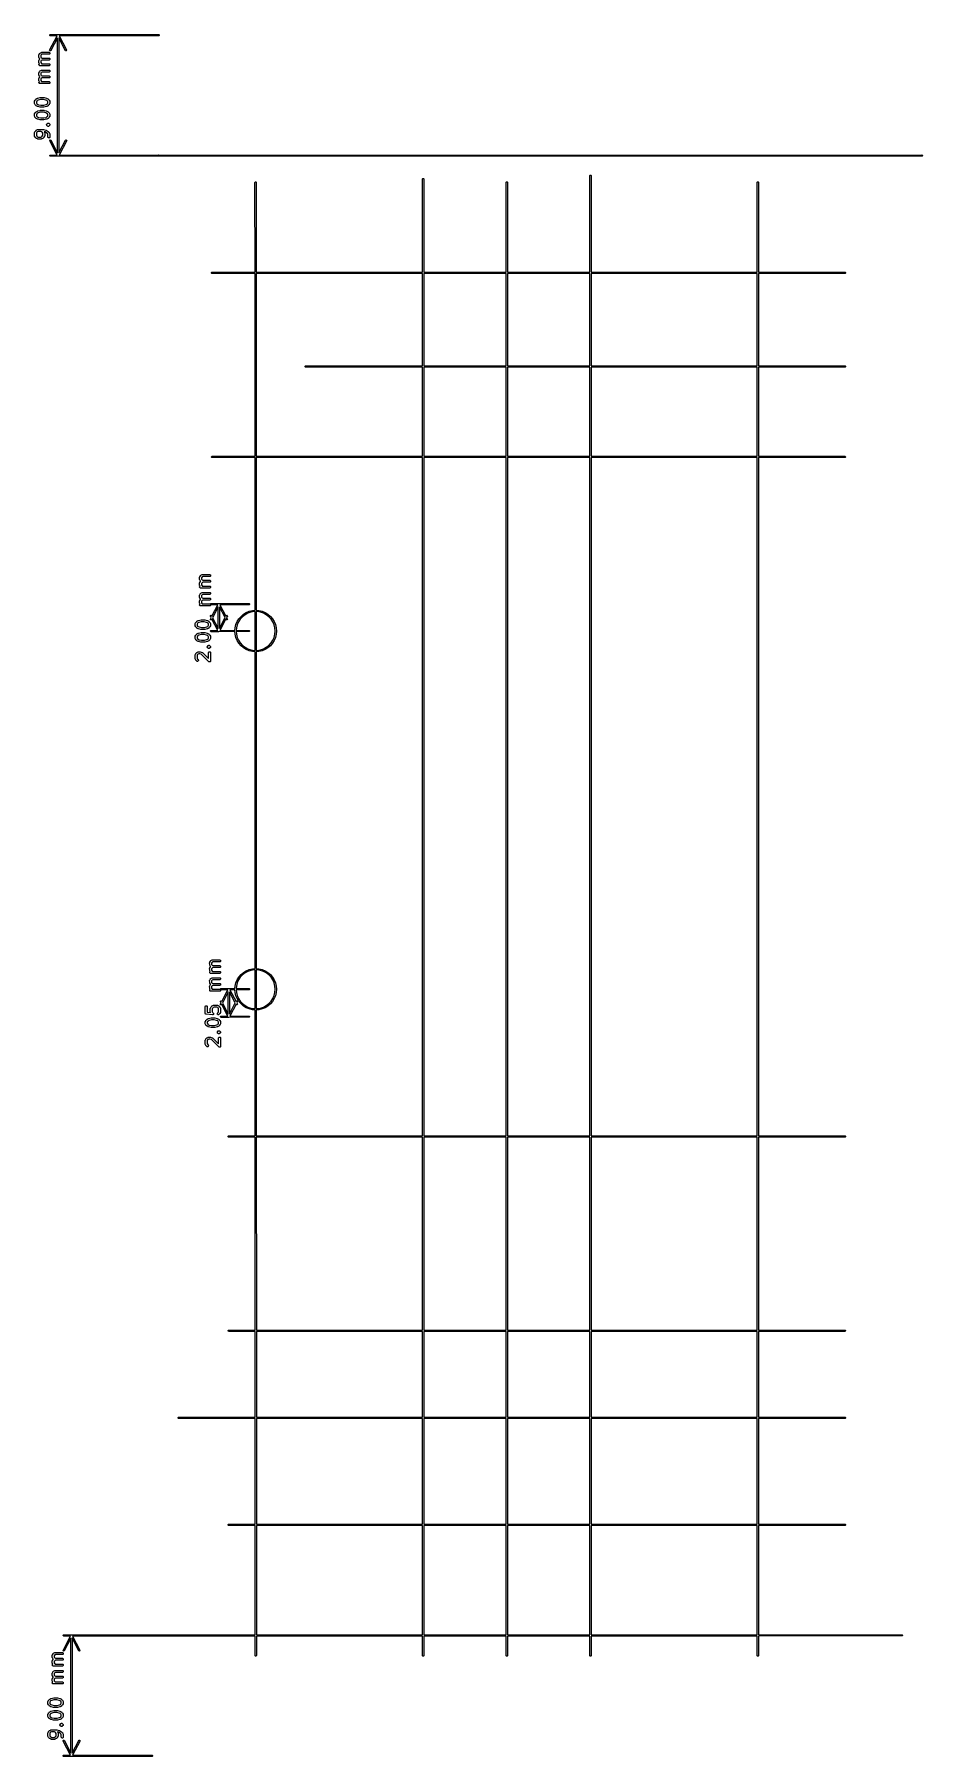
# Model space of a CAD drawing. Extents: x 2.15 to 4.77, y -6.4 to -1.34.
import ezdxf

# ---------------------------------------------------------------- set-up
doc = ezdxf.new("R2010")
doc.units = 0
doc.header["$MEASUREMENT"] = 0
doc.layers.add('BLACK', color=7, linetype='CONTINUOUS')

msp = doc.modelspace()

# ---------------------------------------------------------------- linework, layer by layer
at = {"layer": 'BLACK', "linetype": 'CONTINUOUS'}
for p, q in [((2.1994, -1.3828), (2.2212, -1.3405)), ((2.1995, -1.3378), (2.2006, -1.3368)), ((2.1995, -1.3393), (2.1995, -1.3378)), ((2.2006, -1.3404), (2.1995, -1.3393)), ((2.2006, -1.3368), (2.224, -1.3368)), ((2.2013, -1.3406), (2.2006, -1.3404)), ((2.2212, -1.3405), (2.2013, -1.3406)), ((2.2224, -1.3464), (2.2031, -1.3838)), ((2.2226, -1.6852), (2.2224, -1.3464)), ((2.224, -1.3368), (2.2242, -1.3366)), ((2.2242, -1.3366), (2.2244, -1.3367)), ((2.2244, -1.3367), (2.2246, -1.3366)), ((2.2246, -1.3366), (2.2248, -1.3368)), ((2.2248, -1.3368), (2.5197, -1.3366)), ((2.2462, -1.3844), (2.2262, -1.3463)), ((2.2262, -1.3463), (2.2264, -1.6851)), ((2.5204, -1.3404), (2.2275, -1.3405)), ((2.2275, -1.3405), (2.2492, -1.382)), ((2.5197, -1.3366), (2.5204, -1.3368)), ((2.5204, -1.3368), (2.5215, -1.3378)), ((2.5215, -1.3393), (2.5204, -1.3404)), ((2.5215, -1.3378), (2.5215, -1.3393)), ((2.1678, -1.3976), (2.1679, -1.3971)), ((2.1679, -1.4028), (2.1678, -1.3976)), ((2.1678, -1.4145), (2.1679, -1.4139)), ((2.1679, -1.4197), (2.1678, -1.4145)), ((2.1679, -1.3969), (2.1682, -1.3963)), ((2.1679, -1.397), (2.1679, -1.3969)), ((2.1679, -1.3971), (2.1679, -1.397)), ((2.1679, -1.4029), (2.1679, -1.4028)), ((2.1679, -1.4033), (2.1679, -1.4029)), ((2.1679, -1.4038), (2.1679, -1.4033)), ((2.1679, -1.4039), (2.1679, -1.4038)), ((2.1679, -1.404), (2.1679, -1.4039)), ((2.1682, -1.4046), (2.1679, -1.404)), ((2.1679, -1.4137), (2.1682, -1.4132)), ((2.1679, -1.4138), (2.1679, -1.4137)), ((2.1679, -1.4139), (2.1679, -1.4138)), ((2.1682, -1.3963), (2.1683, -1.396)), ((2.17, -1.4082), (2.1682, -1.4046)), ((2.1682, -1.4132), (2.1683, -1.4129)), ((2.1683, -1.396), (2.1684, -1.3959)), ((2.1683, -1.4129), (2.1684, -1.4128)), ((2.1684, -1.3959), (2.17, -1.3926)), ((2.1684, -1.4128), (2.17, -1.4094)), ((2.17, -1.3926), (2.1701, -1.3925)), ((2.1701, -1.4085), (2.17, -1.4082)), ((2.17, -1.4094), (2.1701, -1.4093)), ((2.1701, -1.3925), (2.1701, -1.3924)), ((2.1701, -1.3924), (2.1702, -1.3924)), ((2.1702, -1.4086), (2.1701, -1.4085)), ((2.1701, -1.4093), (2.1702, -1.4092)), ((2.1701, -1.4093), (2.1701, -1.4093)), ((2.1702, -1.3924), (2.1703, -1.3921)), ((2.1703, -1.4088), (2.1702, -1.4086)), ((2.1702, -1.4092), (2.1703, -1.409)), ((2.1703, -1.3921), (2.1706, -1.3918)), ((2.1704, -1.4089), (2.1703, -1.4088)), ((2.1703, -1.409), (2.1704, -1.4089)), ((2.1706, -1.3918), (2.1709, -1.3916)), ((2.1709, -1.3916), (2.1711, -1.3915)), ((2.1711, -1.3915), (2.1712, -1.3913)), ((2.1712, -1.3913), (2.1715, -1.3912)), ((2.1715, -1.3912), (2.1751, -1.3894)), ((2.1748, -1.3961), (2.1737, -1.3984)), ((2.1737, -1.3984), (2.1737, -1.4026)), ((2.1737, -1.4026), (2.1749, -1.4049)), ((2.1748, -1.413), (2.1737, -1.4153)), ((2.1737, -1.4153), (2.1737, -1.4195)), ((2.177, -1.395), (2.1748, -1.3961)), ((2.177, -1.4118), (2.1748, -1.413)), ((2.1749, -1.4049), (2.1772, -1.406)), ((2.1751, -1.3894), (2.1756, -1.3892)), ((2.1756, -1.3892), (2.1757, -1.3892)), ((2.1757, -1.3892), (2.1758, -1.3891)), ((2.1758, -1.3891), (2.1763, -1.3891)), ((2.1763, -1.3891), (2.1768, -1.3891)), ((2.1768, -1.3891), (2.1769, -1.3891)), ((2.1769, -1.3891), (2.197, -1.3891)), ((2.1976, -1.3949), (2.177, -1.395)), ((2.1976, -1.4118), (2.177, -1.4118)), ((2.1772, -1.406), (2.197, -1.4059)), ((2.197, -1.3891), (2.1976, -1.3891)), ((2.197, -1.4059), (2.1976, -1.406)), ((2.1976, -1.3891), (2.1987, -1.3896)), ((2.1987, -1.3945), (2.1976, -1.3949)), ((2.1976, -1.406), (2.1987, -1.4064)), ((2.1987, -1.4113), (2.1976, -1.4118)), ((2.1987, -1.3896), (2.1995, -1.3904)), ((2.1995, -1.3937), (2.1987, -1.3945)), ((2.1987, -1.4064), (2.1995, -1.4072)), ((2.1995, -1.4105), (2.1987, -1.4113)), ((2.1998, -1.3842), (2.1994, -1.3828)), ((2.1995, -1.3904), (2.1999, -1.3914)), ((2.1999, -1.3926), (2.1995, -1.3937)), ((2.1995, -1.4072), (2.1999, -1.4083)), ((2.1999, -1.4095), (2.1995, -1.4105)), ((2.2012, -1.3849), (2.1998, -1.3842)), ((2.1999, -1.3914), (2.1999, -1.3926)), ((2.1999, -1.4083), (2.1999, -1.4095)), ((2.2026, -1.3844), (2.2012, -1.3849)), ((2.2031, -1.3838), (2.2026, -1.3844)), ((2.2477, -1.3849), (2.2462, -1.3844)), ((2.249, -1.3842), (2.2477, -1.3849)), ((2.2495, -1.3828), (2.249, -1.3842)), ((2.2492, -1.382), (2.2495, -1.3828)), ((2.1678, -1.4501), (2.1679, -1.4496)), ((2.1679, -1.4553), (2.1678, -1.4501)), ((2.1678, -1.467), (2.1679, -1.4664)), ((2.1679, -1.4722), (2.1678, -1.467)), ((2.1679, -1.4198), (2.1679, -1.4197)), ((2.1679, -1.4202), (2.1679, -1.4198)), ((2.1679, -1.4207), (2.1679, -1.4202)), ((2.1679, -1.4208), (2.1679, -1.4207)), ((2.1679, -1.4209), (2.1679, -1.4208)), ((2.1682, -1.4215), (2.1679, -1.4209)), ((2.1679, -1.4252), (2.1683, -1.4241)), ((2.1679, -1.4263), (2.1679, -1.4252)), ((2.1683, -1.4274), (2.1679, -1.4263)), ((2.1679, -1.4494), (2.1682, -1.4488)), ((2.1679, -1.4495), (2.1679, -1.4494)), ((2.1679, -1.4496), (2.1679, -1.4495)), ((2.1679, -1.4554), (2.1679, -1.4553)), ((2.1679, -1.4558), (2.1679, -1.4554)), ((2.1679, -1.4563), (2.1679, -1.4558)), ((2.1679, -1.4564), (2.1679, -1.4563)), ((2.1679, -1.4565), (2.1679, -1.4564)), ((2.1682, -1.4571), (2.1679, -1.4565)), ((2.1679, -1.4662), (2.1682, -1.4657)), ((2.1679, -1.4663), (2.1679, -1.4662)), ((2.1679, -1.4664), (2.1679, -1.4663)), ((2.1691, -1.4233), (2.1682, -1.4215)), ((2.1682, -1.4488), (2.1683, -1.4485)), ((2.17, -1.4607), (2.1682, -1.4571)), ((2.1682, -1.4657), (2.1683, -1.4654)), ((2.1683, -1.4241), (2.1691, -1.4233)), ((2.1692, -1.4282), (2.1683, -1.4274)), ((2.1683, -1.4485), (2.1684, -1.4484)), ((2.1683, -1.4654), (2.1684, -1.4653)), ((2.1684, -1.4484), (2.17, -1.4451)), ((2.1684, -1.4653), (2.17, -1.4619)), ((2.1702, -1.4287), (2.1692, -1.4282)), ((2.17, -1.4451), (2.1701, -1.445)), ((2.1701, -1.461), (2.17, -1.4607)), ((2.17, -1.4619), (2.1701, -1.4618)), ((2.1701, -1.445), (2.1701, -1.4449)), ((2.1701, -1.4449), (2.1702, -1.4449)), ((2.1702, -1.4611), (2.1701, -1.461)), ((2.1701, -1.4618), (2.1702, -1.4617)), ((2.1701, -1.4618), (2.1701, -1.4618)), ((2.1708, -1.4287), (2.1702, -1.4287)), ((2.1702, -1.4449), (2.1703, -1.4446)), ((2.1703, -1.4613), (2.1702, -1.4611)), ((2.1702, -1.4617), (2.1703, -1.4614)), ((2.1703, -1.4446), (2.1706, -1.4443)), ((2.1704, -1.4614), (2.1703, -1.4613)), ((2.1703, -1.4614), (2.1704, -1.4614)), ((2.1706, -1.4443), (2.1709, -1.444)), ((2.1976, -1.4287), (2.1708, -1.4287)), ((2.1709, -1.444), (2.1711, -1.4439)), ((2.1711, -1.4439), (2.1712, -1.4438)), ((2.1712, -1.4438), (2.1715, -1.4437)), ((2.1715, -1.4437), (2.1751, -1.4419)), ((2.1737, -1.4195), (2.1751, -1.4222)), ((2.1748, -1.4486), (2.1737, -1.4509)), ((2.1737, -1.4509), (2.1737, -1.4551)), ((2.1737, -1.4551), (2.1749, -1.4574)), ((2.1748, -1.4655), (2.1737, -1.4678)), ((2.1737, -1.4678), (2.1737, -1.472)), ((2.177, -1.4475), (2.1748, -1.4486)), ((2.177, -1.4643), (2.1748, -1.4655)), ((2.1749, -1.4574), (2.1772, -1.4585)), ((2.1751, -1.4222), (2.1758, -1.4229)), ((2.1751, -1.4419), (2.1756, -1.4417)), ((2.1756, -1.4417), (2.1757, -1.4417)), ((2.1757, -1.4417), (2.1758, -1.4416)), ((2.1758, -1.4229), (2.197, -1.4228)), ((2.1758, -1.4416), (2.1763, -1.4416)), ((2.1763, -1.4416), (2.1768, -1.4416)), ((2.1768, -1.4416), (2.1769, -1.4416)), ((2.1769, -1.4416), (2.197, -1.4416)), ((2.1976, -1.4474), (2.177, -1.4475)), ((2.1976, -1.4643), (2.177, -1.4643)), ((2.1772, -1.4585), (2.197, -1.4584)), ((2.197, -1.4228), (2.1976, -1.4229)), ((2.197, -1.4416), (2.1976, -1.4416)), ((2.197, -1.4584), (2.1976, -1.4585)), ((2.1976, -1.4229), (2.1987, -1.4233)), ((2.1987, -1.4282), (2.1976, -1.4287)), ((2.1976, -1.4416), (2.1987, -1.4421)), ((2.1987, -1.447), (2.1976, -1.4474)), ((2.1976, -1.4585), (2.1987, -1.4589)), ((2.1987, -1.4638), (2.1976, -1.4643)), ((2.1987, -1.4233), (2.1995, -1.4241)), ((2.1995, -1.4274), (2.1987, -1.4282)), ((2.1987, -1.4421), (2.1995, -1.4429)), ((2.1995, -1.4461), (2.1987, -1.447)), ((2.1987, -1.4589), (2.1995, -1.4597)), ((2.1995, -1.463), (2.1987, -1.4638)), ((2.1995, -1.4241), (2.1999, -1.4252)), ((2.1999, -1.4263), (2.1995, -1.4274)), ((2.1995, -1.4429), (2.1999, -1.4439)), ((2.1999, -1.4451), (2.1995, -1.4461)), ((2.1995, -1.4597), (2.1999, -1.4608)), ((2.1999, -1.462), (2.1995, -1.463)), ((2.1999, -1.4252), (2.1999, -1.4263)), ((2.1999, -1.4439), (2.1999, -1.4451)), ((2.1999, -1.4608), (2.1999, -1.462)), ((2.1679, -1.4723), (2.1679, -1.4722)), ((2.1679, -1.4727), (2.1679, -1.4723)), ((2.1679, -1.4732), (2.1679, -1.4727)), ((2.1679, -1.4733), (2.1679, -1.4732)), ((2.1679, -1.4734), (2.1679, -1.4733)), ((2.1682, -1.4739), (2.1679, -1.4734)), ((2.1679, -1.4777), (2.1683, -1.4766)), ((2.1679, -1.4788), (2.1679, -1.4777)), ((2.1683, -1.4799), (2.1679, -1.4788)), ((2.1691, -1.4758), (2.1682, -1.4739)), ((2.1683, -1.4766), (2.1691, -1.4758)), ((2.1692, -1.4807), (2.1683, -1.4799)), ((2.1702, -1.4811), (2.1692, -1.4807)), ((2.1708, -1.4812), (2.1702, -1.4811)), ((2.1976, -1.4811), (2.1708, -1.4812)), ((2.1737, -1.472), (2.1751, -1.4747)), ((2.1751, -1.4747), (2.1758, -1.4753)), ((2.1758, -1.4753), (2.197, -1.4753)), ((2.197, -1.4753), (2.1976, -1.4754)), ((2.1976, -1.4754), (2.1987, -1.4758)), ((2.1987, -1.4807), (2.1976, -1.4811)), ((2.1987, -1.4758), (2.1995, -1.4766)), ((2.1995, -1.4799), (2.1987, -1.4807)), ((2.1995, -1.4766), (2.1999, -1.4777)), ((2.1999, -1.4788), (2.1995, -1.4799)), ((2.1999, -1.4777), (2.1999, -1.4788)), ((2.1547, -1.5345), (2.1548, -1.5339)), ((2.1548, -1.5378), (2.1547, -1.5345)), ((2.1547, -1.5379), (2.1548, -1.5378)), ((2.1548, -1.5382), (2.1547, -1.5379)), ((2.1548, -1.5337), (2.1551, -1.5332)), ((2.1548, -1.5338), (2.1548, -1.5337)), ((2.1548, -1.5339), (2.1548, -1.5338)), ((2.1548, -1.5388), (2.1548, -1.5382)), ((2.1548, -1.5389), (2.1548, -1.5388)), ((2.1548, -1.539), (2.1548, -1.5389)), ((2.155, -1.5396), (2.1548, -1.539)), ((2.1569, -1.5433), (2.155, -1.5396)), ((2.1551, -1.5332), (2.1552, -1.5329)), ((2.1552, -1.5329), (2.1553, -1.5328)), ((2.1553, -1.5328), (2.1569, -1.5294)), ((2.1553, -1.5703), (2.1569, -1.5669)), ((2.1569, -1.5294), (2.1571, -1.5292)), ((2.1571, -1.5436), (2.1569, -1.5433)), ((2.1569, -1.5669), (2.1571, -1.5667)), ((2.1571, -1.5291), (2.1572, -1.5289)), ((2.1571, -1.5292), (2.1571, -1.5291)), ((2.1571, -1.5291), (2.1571, -1.5291)), ((2.1572, -1.5437), (2.1571, -1.5436)), ((2.1571, -1.5666), (2.1572, -1.5664)), ((2.1571, -1.5667), (2.1571, -1.5666)), ((2.1571, -1.5666), (2.1571, -1.5666)), ((2.1572, -1.5289), (2.1575, -1.5287)), ((2.1572, -1.5438), (2.1572, -1.5437)), ((2.1573, -1.5439), (2.1572, -1.5438)), ((2.1572, -1.5664), (2.1575, -1.5662)), ((2.1575, -1.5441), (2.1573, -1.5439)), ((2.1575, -1.5287), (2.1593, -1.5268)), ((2.1594, -1.5459), (2.1575, -1.5441)), ((2.1575, -1.5662), (2.1593, -1.5643)), ((2.1593, -1.5268), (2.1596, -1.5266)), ((2.1593, -1.5643), (2.1596, -1.5641)), ((2.1596, -1.5462), (2.1594, -1.5459)), ((2.1596, -1.5266), (2.1596, -1.5265)), ((2.1596, -1.5265), (2.1597, -1.5265)), ((2.1597, -1.5463), (2.1596, -1.5462)), ((2.1596, -1.5641), (2.1596, -1.564)), ((2.1596, -1.564), (2.1597, -1.564)), ((2.1597, -1.5265), (2.1598, -1.5264)), ((2.1598, -1.5463), (2.1597, -1.5463)), ((2.1597, -1.564), (2.1598, -1.5639)), ((2.1598, -1.5264), (2.1601, -1.5263)), ((2.1599, -1.5464), (2.1598, -1.5463)), ((2.1598, -1.5639), (2.1601, -1.5638)), ((2.1601, -1.5465), (2.1599, -1.5464)), ((2.1601, -1.5263), (2.1638, -1.5244)), ((2.1637, -1.5483), (2.1601, -1.5465)), ((2.1601, -1.5638), (2.1638, -1.5619)), ((2.1619, -1.5326), (2.1606, -1.5353)), ((2.1606, -1.5353), (2.1606, -1.5376)), ((2.1606, -1.5376), (2.162, -1.5403)), ((2.1631, -1.5313), (2.1619, -1.5326)), ((2.1631, -1.5688), (2.1619, -1.5701)), ((2.162, -1.5403), (2.1632, -1.5415)), ((2.166, -1.5298), (2.1631, -1.5313)), ((2.166, -1.5673), (2.1631, -1.5688)), ((2.1632, -1.5415), (2.1664, -1.5431)), ((2.1639, -1.5484), (2.1637, -1.5483)), ((2.1638, -1.5244), (2.1639, -1.5243)), ((2.1638, -1.5619), (2.1639, -1.5618)), ((2.1639, -1.5243), (2.1639, -1.5243)), ((2.1639, -1.5243), (2.164, -1.5243)), ((2.1643, -1.5486), (2.1639, -1.5484)), ((2.1639, -1.5618), (2.1639, -1.5618)), ((2.1639, -1.5618), (2.164, -1.5618)), ((2.164, -1.5243), (2.1644, -1.5241)), ((2.164, -1.5618), (2.1644, -1.5616)), ((2.1644, -1.5486), (2.1643, -1.5486)), ((2.1644, -1.5241), (2.1647, -1.5241)), ((2.1645, -1.5486), (2.1644, -1.5486)), ((2.1644, -1.5486), (2.1644, -1.5486)), ((2.1644, -1.5616), (2.1647, -1.5616)), ((2.1718, -1.5504), (2.1645, -1.5486)), ((2.1647, -1.5241), (2.172, -1.5223)), ((2.1647, -1.5616), (2.172, -1.5598)), ((2.1728, -1.5281), (2.166, -1.5298)), ((2.1728, -1.5656), (2.166, -1.5673)), ((2.1664, -1.5431), (2.1732, -1.5447)), ((2.1721, -1.5505), (2.1718, -1.5504)), ((2.172, -1.5223), (2.1721, -1.5222)), ((2.172, -1.5598), (2.1721, -1.5597)), ((2.1721, -1.5222), (2.1721, -1.5222)), ((2.1721, -1.5222), (2.1722, -1.5222)), ((2.1725, -1.5506), (2.1721, -1.5505)), ((2.1721, -1.5597), (2.1721, -1.5597)), ((2.1721, -1.5597), (2.1722, -1.5597)), ((2.1722, -1.5222), (2.1725, -1.5222)), ((2.1722, -1.5597), (2.1725, -1.5597)), ((2.1725, -1.5222), (2.1729, -1.5222)), ((2.1726, -1.5506), (2.1725, -1.5506)), ((2.1725, -1.5506), (2.1725, -1.5506)), ((2.1725, -1.5597), (2.1729, -1.5597)), ((2.1727, -1.5506), (2.1726, -1.5506)), ((2.1819, -1.5505), (2.1727, -1.5506)), ((2.1815, -1.528), (2.1728, -1.5281)), ((2.1815, -1.5655), (2.1728, -1.5656)), ((2.1729, -1.5222), (2.182, -1.5222)), ((2.1729, -1.5597), (2.182, -1.5597)), ((2.1732, -1.5447), (2.1819, -1.5447)), ((2.1883, -1.5297), (2.1815, -1.528)), ((2.1883, -1.5672), (2.1815, -1.5655)), ((2.1819, -1.5447), (2.1887, -1.5429)), ((2.1822, -1.5506), (2.1819, -1.5505)), ((2.182, -1.5222), (2.1821, -1.5222)), ((2.182, -1.5597), (2.1821, -1.5597)), ((2.1821, -1.5222), (2.1822, -1.5222)), ((2.1821, -1.5597), (2.1822, -1.5597)), ((2.1822, -1.5222), (2.1823, -1.5222)), ((2.1825, -1.5505), (2.1822, -1.5506)), ((2.1822, -1.5597), (2.1823, -1.5597)), ((2.1823, -1.5222), (2.1826, -1.5222)), ((2.1823, -1.5597), (2.1826, -1.5597)), ((2.1826, -1.5505), (2.1825, -1.5505)), ((2.1826, -1.5222), (2.1829, -1.5224)), ((2.1827, -1.5505), (2.1826, -1.5505)), ((2.1826, -1.5597), (2.1829, -1.5598)), ((2.1828, -1.5505), (2.1827, -1.5505)), ((2.19, -1.5486), (2.1828, -1.5505)), ((2.1829, -1.5224), (2.1903, -1.5241)), ((2.1829, -1.5598), (2.1903, -1.5616)), ((2.1915, -1.5312), (2.1883, -1.5297)), ((2.1915, -1.5687), (2.1883, -1.5672)), ((2.1887, -1.5429), (2.1916, -1.5414)), ((2.1903, -1.5486), (2.19, -1.5486)), ((2.1903, -1.5241), (2.1903, -1.5241)), ((2.1903, -1.5241), (2.1903, -1.5241)), ((2.1903, -1.5241), (2.1904, -1.5242)), ((2.1908, -1.5484), (2.1903, -1.5486)), ((2.1903, -1.5616), (2.1903, -1.5616)), ((2.1903, -1.5616), (2.1903, -1.5616)), ((2.1903, -1.5616), (2.1904, -1.5617)), ((2.1904, -1.5242), (2.1908, -1.5243)), ((2.1904, -1.5617), (2.1908, -1.5618)), ((2.1908, -1.5243), (2.191, -1.5245)), ((2.1909, -1.5484), (2.1908, -1.5484)), ((2.1908, -1.5484), (2.1908, -1.5484)), ((2.1908, -1.5484), (2.1908, -1.5484)), ((2.1908, -1.5618), (2.191, -1.562)), ((2.1946, -1.5465), (2.1909, -1.5484)), ((2.191, -1.5245), (2.1946, -1.5262)), ((2.191, -1.562), (2.1946, -1.5637)), ((2.1927, -1.5324), (2.1915, -1.5312)), ((2.1927, -1.5699), (2.1915, -1.5687)), ((2.1916, -1.5414), (2.1928, -1.5402)), ((2.1941, -1.5351), (2.1927, -1.5324)), ((2.1928, -1.5402), (2.1941, -1.5375)), ((2.1941, -1.5375), (2.1941, -1.5351)), ((2.1946, -1.5262), (2.1949, -1.5264)), ((2.1949, -1.5463), (2.1946, -1.5465)), ((2.1946, -1.5637), (2.1949, -1.5639)), ((2.1949, -1.5264), (2.1949, -1.5264)), ((2.1949, -1.5264), (2.195, -1.5265)), ((2.195, -1.5462), (2.1949, -1.5463)), ((2.1949, -1.5639), (2.1949, -1.5639)), ((2.1949, -1.5639), (2.195, -1.564)), ((2.195, -1.5265), (2.1951, -1.5265)), ((2.1951, -1.5462), (2.195, -1.5462)), ((2.195, -1.564), (2.1951, -1.564)), ((2.1951, -1.5265), (2.1953, -1.5268)), ((2.1952, -1.5461), (2.1951, -1.5462)), ((2.1951, -1.564), (2.1953, -1.5643)), ((2.1954, -1.546), (2.1952, -1.5461)), ((2.1953, -1.5268), (2.1973, -1.5287)), ((2.1953, -1.5643), (2.1973, -1.5662)), ((2.1972, -1.544), (2.1954, -1.546)), ((2.1975, -1.5438), (2.1972, -1.544)), ((2.1973, -1.5287), (2.1974, -1.5289)), ((2.1973, -1.5662), (2.1974, -1.5664)), ((2.1974, -1.5289), (2.1975, -1.5289)), ((2.1974, -1.5664), (2.1975, -1.5664)), ((2.1975, -1.5289), (2.1975, -1.529)), ((2.1975, -1.529), (2.1976, -1.5291)), ((2.1976, -1.5437), (2.1975, -1.5438)), ((2.1975, -1.5664), (2.1975, -1.5665)), ((2.1975, -1.5665), (2.1976, -1.5666)), ((2.1976, -1.5291), (2.1978, -1.5295)), ((2.1977, -1.5436), (2.1976, -1.5436)), ((2.1976, -1.5436), (2.1976, -1.5437)), ((2.1976, -1.5666), (2.1978, -1.5669)), ((2.1978, -1.5433), (2.1977, -1.5436)), ((2.1978, -1.5295), (2.1997, -1.5332)), ((2.1994, -1.5399), (2.1978, -1.5433)), ((2.1978, -1.5669), (2.1997, -1.5707)), ((2.1995, -1.5399), (2.1994, -1.5399)), ((2.1996, -1.5395), (2.1995, -1.5399)), ((2.1999, -1.539), (2.1996, -1.5395)), ((2.1997, -1.5332), (2.1999, -1.5337)), ((2.1999, -1.5337), (2.1999, -1.5338)), ((2.1999, -1.5338), (2.1999, -1.5339)), ((2.1999, -1.5339), (2.1999, -1.5345)), ((2.1999, -1.5345), (2.2, -1.5349)), ((2.2, -1.5349), (2.1999, -1.5349)), ((2.1999, -1.5349), (2.2, -1.5382)), ((2.2, -1.5382), (2.1999, -1.5388)), ((2.1999, -1.5388), (2.1999, -1.5389)), ((2.1999, -1.5389), (2.1999, -1.539)), ((2.1547, -1.572), (2.1548, -1.5714)), ((2.1548, -1.5753), (2.1547, -1.572)), ((2.1547, -1.5754), (2.1548, -1.5753)), ((2.1548, -1.5757), (2.1547, -1.5754)), ((2.1548, -1.5712), (2.1551, -1.5707)), ((2.1548, -1.5713), (2.1548, -1.5712)), ((2.1548, -1.5714), (2.1548, -1.5713)), ((2.1548, -1.5763), (2.1548, -1.5757)), ((2.1548, -1.5764), (2.1548, -1.5763)), ((2.1548, -1.5765), (2.1548, -1.5764)), ((2.155, -1.5771), (2.1548, -1.5765)), ((2.1569, -1.5808), (2.155, -1.5771)), ((2.1551, -1.5707), (2.1552, -1.5704)), ((2.1552, -1.5704), (2.1553, -1.5703)), ((2.1571, -1.5811), (2.1569, -1.5808)), ((2.1572, -1.5812), (2.1571, -1.5811)), ((2.1572, -1.5813), (2.1572, -1.5812)), ((2.1573, -1.5814), (2.1572, -1.5813)), ((2.1575, -1.5816), (2.1573, -1.5814)), ((2.1594, -1.5834), (2.1575, -1.5816)), ((2.1575, -1.6206), (2.1593, -1.6186)), ((2.1593, -1.6186), (2.1596, -1.6185)), ((2.1596, -1.5837), (2.1594, -1.5834)), ((2.1597, -1.5838), (2.1596, -1.5837)), ((2.1596, -1.6185), (2.1596, -1.6184)), ((2.1596, -1.6184), (2.1597, -1.6184)), ((2.1598, -1.5838), (2.1597, -1.5838)), ((2.1597, -1.6184), (2.1598, -1.6183)), ((2.1599, -1.5838), (2.1598, -1.5838)), ((2.1598, -1.6183), (2.1601, -1.6181)), ((2.1601, -1.584), (2.1599, -1.5838)), ((2.1637, -1.5857), (2.1601, -1.584)), ((2.1601, -1.6181), (2.1638, -1.6162)), ((2.1619, -1.5701), (2.1606, -1.5727)), ((2.1606, -1.5727), (2.1606, -1.5751)), ((2.1606, -1.5751), (2.162, -1.5778)), ((2.162, -1.5778), (2.1632, -1.579)), ((2.1632, -1.579), (2.1664, -1.5806)), ((2.1639, -1.5859), (2.1637, -1.5857)), ((2.1638, -1.6162), (2.1644, -1.616)), ((2.1643, -1.5861), (2.1639, -1.5859)), ((2.1644, -1.5861), (2.1643, -1.5861)), ((2.1645, -1.5861), (2.1644, -1.5861)), ((2.1644, -1.5861), (2.1644, -1.5861)), ((2.1644, -1.616), (2.1645, -1.616)), ((2.1718, -1.5879), (2.1645, -1.5861)), ((2.1645, -1.616), (2.1646, -1.616)), ((2.1646, -1.616), (2.1651, -1.616)), ((2.1651, -1.616), (2.1655, -1.6159)), ((2.1655, -1.6159), (2.1656, -1.616)), ((2.1656, -1.616), (2.1802, -1.6159)), ((2.1664, -1.5806), (2.1732, -1.5822)), ((2.1721, -1.588), (2.1718, -1.5879)), ((2.1725, -1.588), (2.1721, -1.588)), ((2.1725, -1.5881), (2.1725, -1.588)), ((2.1726, -1.5881), (2.1725, -1.5881)), ((2.1727, -1.5881), (2.1726, -1.5881)), ((2.1819, -1.588), (2.1727, -1.5881)), ((2.1732, -1.5822), (2.1819, -1.5822)), ((2.1802, -1.6159), (2.1803, -1.6159)), ((2.1803, -1.6159), (2.1803, -1.6159)), ((2.1803, -1.6159), (2.1804, -1.6159)), ((2.1804, -1.6159), (2.1807, -1.616)), ((2.1807, -1.616), (2.181, -1.6161)), ((2.181, -1.6161), (2.1884, -1.6179)), ((2.1819, -1.5822), (2.1887, -1.5804)), ((2.1822, -1.5881), (2.1819, -1.588)), ((2.1825, -1.588), (2.1822, -1.5881)), ((2.1826, -1.588), (2.1825, -1.588)), ((2.1827, -1.588), (2.1826, -1.588)), ((2.1828, -1.588), (2.1827, -1.588)), ((2.19, -1.5861), (2.1828, -1.588)), ((2.1884, -1.6179), (2.1887, -1.618)), ((2.1887, -1.5804), (2.1916, -1.5789)), ((2.1887, -1.618), (2.1888, -1.618)), ((2.1888, -1.618), (2.1888, -1.618)), ((2.1888, -1.618), (2.1889, -1.6181)), ((2.1889, -1.6181), (2.1893, -1.6183)), ((2.1893, -1.6183), (2.1949, -1.622)), ((2.1903, -1.5861), (2.19, -1.5861)), ((2.1908, -1.5859), (2.1903, -1.5861)), ((2.1904, -1.6014), (2.1907, -1.6007)), ((2.1904, -1.6026), (2.1904, -1.6014)), ((2.1908, -1.6036), (2.1904, -1.6026)), ((2.1907, -1.6007), (2.1908, -1.6003)), ((2.1909, -1.5859), (2.1908, -1.5859)), ((2.1908, -1.5859), (2.1908, -1.5859)), ((2.1908, -1.5859), (2.1908, -1.5859)), ((2.1908, -1.6003), (2.1931, -1.598)), ((2.1908, -1.6003), (2.1908, -1.6003)), ((2.1912, -1.6041), (2.1908, -1.6036)), ((2.1908, -1.6036), (2.1908, -1.6036)), ((2.1946, -1.584), (2.1909, -1.5859)), ((2.1935, -1.6063), (2.1912, -1.6041)), ((2.1916, -1.5789), (2.1928, -1.5777)), ((2.1941, -1.5726), (2.1927, -1.5699)), ((2.1928, -1.5777), (2.1941, -1.575)), ((2.1931, -1.598), (2.1935, -1.5977)), ((2.1935, -1.5977), (2.1946, -1.5972)), ((2.1946, -1.6068), (2.1935, -1.6063)), ((2.1941, -1.575), (2.1941, -1.5726)), ((2.1949, -1.5838), (2.1946, -1.584)), ((2.1946, -1.5972), (2.1957, -1.5972)), ((2.1957, -1.6068), (2.1946, -1.6068)), ((2.195, -1.5837), (2.1949, -1.5838)), ((2.1951, -1.5837), (2.195, -1.5837)), ((2.1952, -1.5836), (2.1951, -1.5837)), ((2.1954, -1.5835), (2.1952, -1.5836)), ((2.1972, -1.5815), (2.1954, -1.5835)), ((2.1957, -1.5972), (2.1968, -1.5977)), ((2.1968, -1.6063), (2.1957, -1.6068)), ((2.1968, -1.5977), (2.1968, -1.5977)), ((2.1968, -1.5977), (2.1991, -1.5999)), ((2.1973, -1.6059), (2.1968, -1.6063)), ((2.1975, -1.5813), (2.1972, -1.5815)), ((2.1995, -1.6036), (2.1973, -1.6059)), ((2.1976, -1.5812), (2.1975, -1.5813)), ((2.1977, -1.5811), (2.1976, -1.5811)), ((2.1976, -1.5811), (2.1976, -1.5812)), ((2.1978, -1.5808), (2.1977, -1.5811)), ((2.1994, -1.5774), (2.1978, -1.5808)), ((2.1991, -1.5999), (2.1995, -1.6003)), ((2.1995, -1.5774), (2.1994, -1.5774)), ((2.1996, -1.577), (2.1995, -1.5774)), ((2.1995, -1.6003), (2.1996, -1.6007)), ((2.1999, -1.6026), (2.1995, -1.6036)), ((2.1999, -1.5765), (2.1996, -1.577)), ((2.1996, -1.6007), (2.1999, -1.6014)), ((2.1997, -1.5707), (2.1999, -1.5712)), ((2.1999, -1.5712), (2.1999, -1.5713)), ((2.1999, -1.5713), (2.1999, -1.5714)), ((2.1999, -1.5714), (2.1999, -1.572)), ((2.1999, -1.572), (2.2, -1.5724)), ((2.2, -1.5724), (2.1999, -1.5724)), ((2.1999, -1.5724), (2.2, -1.5757)), ((2.2, -1.5757), (2.1999, -1.5763)), ((2.1999, -1.5763), (2.1999, -1.5764)), ((2.1999, -1.5764), (2.1999, -1.5765)), ((2.1999, -1.6014), (2.1999, -1.6026)), ((2.1547, -1.6264), (2.1548, -1.6258)), ((2.1548, -1.6334), (2.1547, -1.6264)), ((2.1547, -1.6335), (2.1548, -1.6334)), ((2.1548, -1.6339), (2.1547, -1.6335)), ((2.1548, -1.6256), (2.1551, -1.6251)), ((2.1548, -1.6257), (2.1548, -1.6256)), ((2.1548, -1.6258), (2.1548, -1.6257)), ((2.1548, -1.6344), (2.1548, -1.6339)), ((2.1548, -1.6345), (2.1548, -1.6344)), ((2.1548, -1.6346), (2.1548, -1.6345)), ((2.155, -1.6352), (2.1548, -1.6346)), ((2.1569, -1.6389), (2.155, -1.6352)), ((2.1551, -1.6251), (2.1552, -1.6247)), ((2.1552, -1.6247), (2.1553, -1.6247)), ((2.1553, -1.6247), (2.1569, -1.6213)), ((2.1569, -1.6213), (2.1571, -1.621)), ((2.1571, -1.6392), (2.1569, -1.6389)), ((2.1571, -1.6209), (2.1572, -1.6208)), ((2.1571, -1.621), (2.1571, -1.6209)), ((2.1571, -1.621), (2.1571, -1.621)), ((2.1572, -1.6394), (2.1571, -1.6392)), ((2.1572, -1.6208), (2.1575, -1.6206)), ((2.1573, -1.6395), (2.1572, -1.6394)), ((2.1572, -1.6394), (2.1572, -1.6394)), ((2.1575, -1.6397), (2.1573, -1.6395)), ((2.1594, -1.6416), (2.1575, -1.6397)), ((2.1596, -1.6418), (2.1594, -1.6416)), ((2.1597, -1.6419), (2.1596, -1.6418)), ((2.1598, -1.6419), (2.1597, -1.6419)), ((2.1599, -1.642), (2.1598, -1.6419)), ((2.1601, -1.6421), (2.1599, -1.642)), ((2.1635, -1.6438), (2.1601, -1.6421)), ((2.1619, -1.6244), (2.1606, -1.6271)), ((2.1606, -1.6271), (2.1606, -1.6332)), ((2.1606, -1.6332), (2.162, -1.636)), ((2.1631, -1.6232), (2.1619, -1.6244)), ((2.162, -1.636), (2.1632, -1.6371)), ((2.1658, -1.6218), (2.1631, -1.6232)), ((2.1632, -1.6371), (2.1659, -1.6385)), ((2.1639, -1.644), (2.1635, -1.6438)), ((2.1635, -1.6438), (2.1635, -1.6438)), ((2.1644, -1.6442), (2.1639, -1.644)), ((2.1645, -1.6442), (2.1644, -1.6442)), ((2.1646, -1.6443), (2.1645, -1.6442)), ((2.1652, -1.6443), (2.1646, -1.6443)), ((2.1741, -1.6443), (2.1652, -1.6443)), ((2.1738, -1.6218), (2.1658, -1.6218)), ((2.1659, -1.6385), (2.1739, -1.6384)), ((2.1765, -1.6231), (2.1738, -1.6218)), ((2.1739, -1.6384), (2.1766, -1.637)), ((2.1742, -1.6443), (2.1741, -1.6443)), ((2.1746, -1.6443), (2.1742, -1.6443)), ((2.1751, -1.6443), (2.1746, -1.6443)), ((2.1752, -1.6442), (2.1751, -1.6443)), ((2.1753, -1.6442), (2.1752, -1.6442)), ((2.1759, -1.644), (2.1753, -1.6442)), ((2.1796, -1.6421), (2.1759, -1.644)), ((2.1777, -1.6243), (2.1765, -1.6231)), ((2.1766, -1.637), (2.1778, -1.6358)), ((2.1791, -1.627), (2.1777, -1.6243)), ((2.1778, -1.6358), (2.1791, -1.6331)), ((2.1791, -1.6331), (2.1791, -1.627)), ((2.1799, -1.6419), (2.1796, -1.6421)), ((2.18, -1.6418), (2.1799, -1.6419)), ((2.1801, -1.6418), (2.18, -1.6418)), ((2.1802, -1.6418), (2.1801, -1.6418)), ((2.1804, -1.6416), (2.1802, -1.6418)), ((2.1822, -1.6396), (2.1804, -1.6416)), ((2.1825, -1.6394), (2.1822, -1.6396)), ((2.1826, -1.6393), (2.1825, -1.6394)), ((2.1827, -1.6392), (2.1826, -1.6392)), ((2.1826, -1.6392), (2.1826, -1.6393)), ((2.1828, -1.6389), (2.1827, -1.6392)), ((2.1844, -1.6355), (2.1828, -1.6389)), ((2.1863, -1.6234), (2.1835, -1.6227)), ((2.1835, -1.6227), (2.1847, -1.625)), ((2.1845, -1.6355), (2.1844, -1.6355)), ((2.1846, -1.6351), (2.1845, -1.6355)), ((2.1849, -1.6346), (2.1846, -1.6351)), ((2.1847, -1.625), (2.1849, -1.6256)), ((2.1849, -1.6256), (2.1849, -1.6257)), ((2.1849, -1.6257), (2.1849, -1.6258)), ((2.1849, -1.6258), (2.1849, -1.6263)), ((2.1849, -1.6263), (2.185, -1.6267)), ((2.185, -1.6267), (2.1849, -1.6268)), ((2.1849, -1.6268), (2.185, -1.6339)), ((2.185, -1.6339), (2.1849, -1.6344)), ((2.1849, -1.6344), (2.1849, -1.6345)), ((2.1849, -1.6345), (2.1849, -1.6346)), ((2.1912, -1.6266), (2.1863, -1.6234)), ((2.1927, -1.628), (2.1912, -1.6266)), ((2.1941, -1.6307), (2.1927, -1.628)), ((2.1941, -1.6382), (2.1941, -1.6307)), ((2.1946, -1.6392), (2.1941, -1.6382)), ((2.1954, -1.6401), (2.1946, -1.6392)), ((2.1949, -1.622), (2.1949, -1.622)), ((2.1949, -1.622), (2.1949, -1.622)), ((2.1949, -1.622), (2.1949, -1.622)), ((2.1949, -1.622), (2.1954, -1.6224)), ((2.1954, -1.6224), (2.1955, -1.6226)), ((2.1965, -1.6405), (2.1954, -1.6401)), ((2.1955, -1.6226), (2.1973, -1.6243)), ((2.1976, -1.6405), (2.1965, -1.6405)), ((2.1973, -1.6243), (2.1974, -1.6245)), ((2.1974, -1.6245), (2.1975, -1.6245)), ((2.1975, -1.6245), (2.1975, -1.6246)), ((2.1975, -1.6246), (2.1976, -1.6247)), ((2.1976, -1.6247), (2.1978, -1.6251)), ((2.1987, -1.6401), (2.1976, -1.6405)), ((2.1978, -1.6251), (2.1997, -1.6288)), ((2.1995, -1.6392), (2.1987, -1.6401)), ((2.1994, -1.6487), (2.1998, -1.6473)), ((2.1996, -1.6495), (2.1994, -1.6487)), ((2.1999, -1.6382), (2.1995, -1.6392)), ((2.2214, -1.6911), (2.1996, -1.6495)), ((2.1997, -1.6288), (2.1999, -1.6293)), ((2.1998, -1.6473), (2.2012, -1.6466)), ((2.1999, -1.6293), (2.1999, -1.6294)), ((2.1999, -1.6294), (2.1999, -1.6295)), ((2.1999, -1.6295), (2.1999, -1.6301)), ((2.1999, -1.6301), (2.2, -1.6305)), ((2.2, -1.6305), (2.1999, -1.6306)), ((2.1999, -1.6306), (2.2, -1.6376)), ((2.2, -1.6376), (2.1999, -1.6382)), ((2.2012, -1.6466), (2.2026, -1.6471)), ((2.2026, -1.6471), (2.2226, -1.6852)), ((2.2264, -1.6851), (2.2458, -1.6477)), ((2.2495, -1.6487), (2.2276, -1.6911)), ((2.2458, -1.6477), (2.2462, -1.6471)), ((2.2462, -1.6471), (2.2477, -1.6466)), ((2.2477, -1.6466), (2.249, -1.6473)), ((2.249, -1.6473), (2.2495, -1.6487)), ((2.1995, -1.6922), (2.2006, -1.6911)), ((2.1995, -1.6937), (2.1995, -1.6922)), ((2.2006, -1.6947), (2.1995, -1.6937)), ((2.2006, -1.6911), (2.2214, -1.6911)), ((2.2013, -1.6949), (2.2006, -1.6947)), ((2.2242, -1.6949), (2.2013, -1.6949)), ((2.2246, -1.6949), (2.2242, -1.6949)), ((2.2242, -1.6949), (2.2242, -1.6949)), ((2.2242, -1.6949), (2.2242, -1.6949)), ((2.3422, -1.6948), (2.2246, -1.6949)), ((2.2246, -1.6949), (2.2246, -1.6949)), ((2.2246, -1.6949), (2.2246, -1.6949)), ((2.2276, -1.6911), (2.5197, -1.6909)), ((2.3425, -1.6949), (2.3422, -1.6948)), ((4.7645, -1.6947), (2.3425, -1.6949)), ((2.5197, -1.6909), (2.5204, -1.6911)), ((2.5204, -1.6911), (4.7638, -1.6909)), ((4.7638, -1.6909), (4.7645, -1.6911)), ((4.7645, -1.6911), (4.7656, -1.6922)), ((4.7656, -1.6937), (4.7645, -1.6947)), ((4.7656, -1.6922), (4.7656, -1.6937)), ((2.8031, -1.7717), (2.8033, -1.7709)), ((2.8032, -2.0356), (2.8031, -1.7717)), ((2.8033, -1.7709), (2.8044, -1.7698)), ((2.8044, -1.7698), (2.8059, -1.7698)), ((2.8059, -1.7698), (2.8069, -1.7709)), ((2.8069, -1.7709), (2.8069, -2.0356)), ((3.2953, -1.7618), (3.2954, -1.7611)), ((3.2953, -2.0355), (3.2953, -1.7618)), ((3.2954, -1.7611), (3.2965, -1.76)), ((3.2965, -1.76), (3.298, -1.76)), ((3.298, -1.76), (3.2991, -1.7611)), ((3.2991, -1.7611), (3.2991, -2.0355)), ((3.5413, -1.7717), (3.5415, -1.7709)), ((3.5413, -2.0355), (3.5413, -1.7717)), ((3.5415, -1.7709), (3.5426, -1.7698)), ((3.5426, -1.7698), (3.5441, -1.7698)), ((3.5441, -1.7698), (3.5451, -1.7709)), ((3.5451, -1.7709), (3.5451, -2.0355)), ((3.7874, -1.752), (3.7876, -1.7512)), ((3.7874, -2.0355), (3.7874, -1.752)), ((3.7876, -1.7512), (3.7886, -1.7501)), ((3.7886, -1.7501), (3.7901, -1.7501)), ((3.7901, -1.7501), (3.7912, -1.7512)), ((3.7912, -1.7512), (3.7912, -2.0355)), ((4.2795, -1.7717), (4.2797, -1.7709)), ((4.2795, -2.0355), (4.2795, -1.7717)), ((4.2797, -1.7709), (4.2807, -1.7698)), ((4.2807, -1.7698), (4.2822, -1.7698)), ((4.2822, -1.7698), (4.2833, -1.7709)), ((4.2833, -1.7709), (4.2833, -2.0355)), ((2.6753, -2.0366), (2.6764, -2.0356)), ((2.6753, -2.0382), (2.6753, -2.0366)), ((2.6764, -2.0392), (2.6753, -2.0382)), ((2.6764, -2.0356), (2.8032, -2.0356)), ((2.6772, -2.0394), (2.6764, -2.0392)), ((2.8032, -2.0394), (2.6772, -2.0394)), ((2.8032, -2.5769), (2.8032, -2.0394)), ((2.8069, -2.0356), (3.2953, -2.0355)), ((3.2953, -2.0393), (2.8069, -2.0394)), ((2.8069, -2.0394), (2.807, -2.5769)), ((3.2953, -2.3111), (3.2953, -2.0393)), ((3.2991, -2.0355), (3.5413, -2.0355)), ((3.2991, -2.0393), (3.2991, -2.3111)), ((3.5413, -2.0393), (3.2991, -2.0393)), ((3.5414, -2.3111), (3.5413, -2.0393)), ((3.5451, -2.0355), (3.7874, -2.0355)), ((3.5451, -2.0393), (3.5451, -2.3111)), ((3.7874, -2.0393), (3.5451, -2.0393)), ((3.7874, -2.3111), (3.7874, -2.0393)), ((3.7912, -2.0355), (4.2795, -2.0355)), ((4.2795, -2.0392), (3.7912, -2.0393)), ((3.7912, -2.0393), (3.7912, -2.3111)), ((4.2795, -2.311), (4.2795, -2.0392)), ((4.2833, -2.0355), (4.5374, -2.0354)), ((4.5382, -2.0392), (4.2833, -2.0392)), ((4.2833, -2.0392), (4.2833, -2.311)), ((4.5374, -2.0354), (4.5382, -2.0356)), ((4.5382, -2.0356), (4.5392, -2.0366)), ((4.5392, -2.0382), (4.5382, -2.0392)), ((4.5392, -2.0366), (4.5392, -2.0382)), ((2.9509, -2.3122), (2.952, -2.3112)), ((2.9509, -2.3137), (2.9509, -2.3122)), ((2.952, -2.3148), (2.9509, -2.3137)), ((2.952, -2.3112), (3.2953, -2.3111)), ((2.9528, -2.315), (2.952, -2.3148)), ((3.2953, -2.3149), (2.9528, -2.315)), ((3.2953, -2.5769), (3.2953, -2.3149)), ((3.2991, -2.3111), (3.5414, -2.3111)), ((3.2991, -2.3149), (3.2991, -2.5769)), ((3.5414, -2.3149), (3.2991, -2.3149)), ((3.5414, -2.5769), (3.5414, -2.3149)), ((3.5451, -2.3111), (3.7874, -2.3111)), ((3.5451, -2.3149), (3.5452, -2.5769)), ((3.7874, -2.3149), (3.5451, -2.3149)), ((3.7874, -2.5768), (3.7874, -2.3149)), ((3.7912, -2.3111), (4.2795, -2.311)), ((4.2795, -2.3148), (3.7912, -2.3149)), ((3.7912, -2.3149), (3.7912, -2.5768)), ((4.2796, -2.5768), (4.2795, -2.3148)), ((4.2833, -2.311), (4.5374, -2.311)), ((4.5382, -2.3148), (4.2833, -2.3148)), ((4.2833, -2.3148), (4.2833, -2.5768)), ((4.5374, -2.311), (4.5382, -2.3112)), ((4.5382, -2.3112), (4.5392, -2.3122)), ((4.5392, -2.3137), (4.5382, -2.3148)), ((4.5392, -2.3122), (4.5392, -2.3137)), ((2.6753, -2.578), (2.6764, -2.5769)), ((2.6753, -2.5795), (2.6753, -2.578)), ((2.6764, -2.5806), (2.6753, -2.5795)), ((2.6764, -2.5769), (2.8032, -2.5769)), ((2.6772, -2.5807), (2.6764, -2.5806)), ((2.8032, -2.5807), (2.6772, -2.5807)), ((2.8032, -3.0297), (2.8032, -2.5807)), ((2.807, -2.5769), (3.2953, -2.5769)), ((2.807, -2.5807), (2.807, -3.0297)), ((3.2953, -2.5807), (2.807, -2.5807)), ((3.2954, -4.5749), (3.2953, -2.5807)), ((3.2991, -2.5769), (3.5414, -2.5769)), ((3.5414, -2.5806), (3.2991, -2.5807)), ((3.2991, -2.5807), (3.2992, -4.5749)), ((3.5414, -4.5749), (3.5414, -2.5806)), ((3.5452, -2.5769), (3.7874, -2.5768)), ((3.5452, -2.5806), (3.5452, -4.5749)), ((3.7874, -2.5806), (3.5452, -2.5806)), ((3.7875, -4.5749), (3.7874, -2.5806)), ((3.7912, -2.5768), (4.2796, -2.5768)), ((3.7912, -2.5806), (3.7913, -4.5749)), ((4.2796, -2.5806), (3.7912, -2.5806)), ((4.2796, -4.5748), (4.2796, -2.5806)), ((4.2833, -2.5768), (4.5374, -2.5768)), ((4.5382, -2.5806), (4.2833, -2.5806)), ((4.2833, -2.5806), (4.2834, -4.5748)), ((4.5374, -2.5768), (4.5382, -2.5769)), ((4.5382, -2.5769), (4.5392, -2.578)), ((4.5392, -2.5795), (4.5382, -2.5806)), ((4.5392, -2.578), (4.5392, -2.5795)), ((2.6403, -2.9325), (2.6404, -2.9324)), ((2.6403, -2.9331), (2.6403, -2.9325)), ((2.6403, -2.9383), (2.6403, -2.9331)), ((2.6404, -2.9323), (2.6406, -2.9318)), ((2.6404, -2.9324), (2.6404, -2.9323)), ((2.6406, -2.9318), (2.6408, -2.9314)), ((2.6408, -2.9314), (2.6425, -2.928)), ((2.6408, -2.9314), (2.6408, -2.9314)), ((2.6425, -2.9279), (2.6426, -2.9278)), ((2.6425, -2.928), (2.6425, -2.9279)), ((2.6425, -2.9279), (2.6425, -2.9279)), ((2.6426, -2.9278), (2.6428, -2.9275)), ((2.6428, -2.9275), (2.6431, -2.9273)), ((2.6431, -2.9273), (2.6433, -2.927)), ((2.6433, -2.927), (2.6435, -2.9269)), ((2.6435, -2.9269), (2.6436, -2.9268)), ((2.6436, -2.9268), (2.6439, -2.9267)), ((2.6439, -2.9267), (2.6475, -2.9248)), ((2.6473, -2.9315), (2.6461, -2.9338)), ((2.6461, -2.9338), (2.6462, -2.9381)), ((2.6495, -2.9304), (2.6473, -2.9315)), ((2.6475, -2.9248), (2.6481, -2.9246)), ((2.6481, -2.9246), (2.6482, -2.9246)), ((2.6482, -2.9246), (2.6483, -2.9246)), ((2.6483, -2.9246), (2.6488, -2.9245)), ((2.6488, -2.9245), (2.6492, -2.9245)), ((2.6492, -2.9245), (2.6493, -2.9245)), ((2.6493, -2.9245), (2.6695, -2.9245)), ((2.6701, -2.9303), (2.6495, -2.9304)), ((2.6695, -2.9245), (2.6701, -2.9246)), ((2.6701, -2.9246), (2.6711, -2.925)), ((2.6711, -2.9299), (2.6701, -2.9303)), ((2.6711, -2.925), (2.6719, -2.9258)), ((2.6719, -2.9291), (2.6711, -2.9299)), ((2.6719, -2.9258), (2.6724, -2.9269)), ((2.6724, -2.928), (2.6719, -2.9291)), ((2.6724, -2.9269), (2.6724, -2.928)), ((2.6403, -2.9387), (2.6403, -2.9383)), ((2.6403, -2.9383), (2.6403, -2.9383)), ((2.6403, -2.9393), (2.6403, -2.9387)), ((2.6404, -2.9394), (2.6403, -2.9393)), ((2.6403, -2.9494), (2.6404, -2.9493)), ((2.6403, -2.9499), (2.6403, -2.9494)), ((2.6403, -2.9551), (2.6403, -2.9499)), ((2.6403, -2.9552), (2.6403, -2.9551)), ((2.6403, -2.9556), (2.6403, -2.9552)), ((2.6403, -2.9561), (2.6403, -2.9556)), ((2.6404, -2.9562), (2.6403, -2.9561)), ((2.6403, -2.9606), (2.6408, -2.9596)), ((2.6403, -2.9618), (2.6403, -2.9606)), ((2.6408, -2.9628), (2.6403, -2.9618)), ((2.6403, -2.985), (2.6404, -2.9849)), ((2.6403, -2.9856), (2.6403, -2.985)), ((2.6403, -2.9907), (2.6403, -2.9856)), ((2.6404, -2.9395), (2.6404, -2.9394)), ((2.6406, -2.94), (2.6404, -2.9395)), ((2.6404, -2.9492), (2.6406, -2.9487)), ((2.6404, -2.9493), (2.6404, -2.9492)), ((2.6404, -2.9563), (2.6404, -2.9562)), ((2.6406, -2.9569), (2.6404, -2.9563)), ((2.6404, -2.9848), (2.6406, -2.9843)), ((2.6404, -2.9849), (2.6404, -2.9848)), ((2.6424, -2.9436), (2.6406, -2.94)), ((2.6406, -2.9487), (2.6408, -2.9483)), ((2.6416, -2.9588), (2.6406, -2.9569)), ((2.6406, -2.9843), (2.6408, -2.9839)), ((2.6408, -2.9483), (2.6425, -2.9449)), ((2.6408, -2.9483), (2.6408, -2.9483)), ((2.6408, -2.9596), (2.6416, -2.9588)), ((2.6416, -2.9636), (2.6408, -2.9628)), ((2.6408, -2.9839), (2.6425, -2.9805)), ((2.6408, -2.9839), (2.6408, -2.9839)), ((2.6427, -2.9641), (2.6416, -2.9636)), ((2.6425, -2.9439), (2.6424, -2.9436)), ((2.6427, -2.9441), (2.6425, -2.9439)), ((2.6425, -2.9448), (2.6425, -2.9447)), ((2.6425, -2.9447), (2.6426, -2.9447)), ((2.6425, -2.9449), (2.6425, -2.9448)), ((2.6425, -2.9804), (2.6426, -2.9803)), ((2.6425, -2.9805), (2.6425, -2.9804)), ((2.6425, -2.9804), (2.6425, -2.9804)), ((2.6426, -2.9447), (2.6428, -2.9444)), ((2.6426, -2.9803), (2.6428, -2.98)), ((2.6428, -2.9443), (2.6427, -2.9441)), ((2.6432, -2.9641), (2.6427, -2.9641)), ((2.6428, -2.9444), (2.6429, -2.9443)), ((2.6429, -2.9443), (2.6428, -2.9443)), ((2.6428, -2.98), (2.6431, -2.9798)), ((2.6431, -2.9798), (2.6433, -2.9795)), ((2.6701, -2.9641), (2.6432, -2.9641)), ((2.6433, -2.9795), (2.6435, -2.9794)), ((2.6435, -2.9794), (2.6436, -2.9792)), ((2.6436, -2.9792), (2.6439, -2.9792)), ((2.6439, -2.9792), (2.6475, -2.9773)), ((2.6473, -2.9484), (2.6461, -2.9507)), ((2.6461, -2.9507), (2.6462, -2.955)), ((2.6473, -2.984), (2.6461, -2.9863)), ((2.6461, -2.9863), (2.6462, -2.9906)), ((2.6462, -2.9381), (2.6473, -2.9403)), ((2.6462, -2.955), (2.6476, -2.9577)), ((2.6473, -2.9403), (2.6496, -2.9414)), ((2.6495, -2.9473), (2.6473, -2.9484)), ((2.6495, -2.9829), (2.6473, -2.984)), ((2.6475, -2.9773), (2.6481, -2.9771)), ((2.6476, -2.9577), (2.6482, -2.9583)), ((2.6481, -2.9771), (2.6482, -2.9771)), ((2.6482, -2.9583), (2.6695, -2.9582)), ((2.6482, -2.9771), (2.6483, -2.977)), ((2.6483, -2.977), (2.6488, -2.977)), ((2.6488, -2.977), (2.6492, -2.977)), ((2.6492, -2.977), (2.6493, -2.977)), ((2.6493, -2.977), (2.6695, -2.977)), ((2.6701, -2.9472), (2.6495, -2.9473)), ((2.6701, -2.9828), (2.6495, -2.9829)), ((2.6496, -2.9414), (2.6695, -2.9414)), ((2.6695, -2.9414), (2.6701, -2.9414)), ((2.6695, -2.9582), (2.6701, -2.9583)), ((2.6695, -2.977), (2.6701, -2.977)), ((2.6701, -2.9414), (2.6711, -2.9419)), ((2.6711, -2.9468), (2.6701, -2.9472)), ((2.6701, -2.9583), (2.6711, -2.9587)), ((2.6711, -2.9636), (2.6701, -2.9641)), ((2.6701, -2.977), (2.6711, -2.9775)), ((2.6711, -2.9824), (2.6701, -2.9828)), ((2.6711, -2.9419), (2.6719, -2.9427)), ((2.6719, -2.946), (2.6711, -2.9468)), ((2.6711, -2.9587), (2.6719, -2.9596)), ((2.6719, -2.9628), (2.6711, -2.9636)), ((2.6711, -2.9775), (2.6719, -2.9783)), ((2.6719, -2.9816), (2.6711, -2.9824)), ((2.6719, -2.9427), (2.6724, -2.9437)), ((2.6724, -2.9449), (2.6719, -2.946)), ((2.6719, -2.9596), (2.6724, -2.9606)), ((2.6724, -2.9618), (2.6719, -2.9628)), ((2.6719, -2.9783), (2.6724, -2.9794)), ((2.6724, -2.9805), (2.6719, -2.9816)), ((2.6724, -2.9437), (2.6724, -2.9449)), ((2.6724, -2.9606), (2.6724, -2.9618)), ((2.6724, -2.9794), (2.6724, -2.9805)), ((2.6403, -2.9908), (2.6403, -2.9907)), ((2.6403, -2.9912), (2.6403, -2.9908)), ((2.6403, -2.9918), (2.6403, -2.9912)), ((2.6404, -2.9919), (2.6403, -2.9918)), ((2.6403, -3.0019), (2.6404, -3.0018)), ((2.6403, -3.0024), (2.6403, -3.0019)), ((2.6403, -3.0076), (2.6403, -3.0024)), ((2.6403, -3.0077), (2.6403, -3.0076)), ((2.6403, -3.0081), (2.6403, -3.0077)), ((2.6403, -3.0086), (2.6403, -3.0081)), ((2.6404, -3.0087), (2.6403, -3.0086)), ((2.6403, -3.0131), (2.6408, -3.012)), ((2.6403, -3.0143), (2.6403, -3.0131)), ((2.6408, -3.0153), (2.6403, -3.0143)), ((2.6404, -2.992), (2.6404, -2.9919)), ((2.6406, -2.9925), (2.6404, -2.992)), ((2.6404, -3.0017), (2.6406, -3.0011)), ((2.6404, -3.0018), (2.6404, -3.0017)), ((2.6404, -3.0088), (2.6404, -3.0087)), ((2.6406, -3.0094), (2.6404, -3.0088)), ((2.6424, -2.9961), (2.6406, -2.9925)), ((2.6406, -3.0011), (2.6408, -3.0008)), ((2.6416, -3.0113), (2.6406, -3.0094)), ((2.6408, -3.0007), (2.6425, -2.9974)), ((2.6408, -3.0008), (2.6408, -3.0007)), ((2.6408, -3.012), (2.6416, -3.0113)), ((2.6416, -3.0161), (2.6408, -3.0153)), ((2.6427, -3.0166), (2.6416, -3.0161)), ((2.6425, -2.9964), (2.6424, -2.9961)), ((2.6427, -2.9966), (2.6425, -2.9964)), ((2.6425, -2.9973), (2.6425, -2.9972)), ((2.6425, -2.9972), (2.6426, -2.9972)), ((2.6425, -2.9974), (2.6425, -2.9973)), ((2.6426, -2.9972), (2.6428, -2.9969)), ((2.6428, -2.9967), (2.6427, -2.9966)), ((2.6432, -3.0166), (2.6427, -3.0166)), ((2.6429, -2.9968), (2.6428, -2.9967)), ((2.6428, -2.9969), (2.6429, -2.9968)), ((2.6701, -3.0166), (2.6432, -3.0166)), ((2.6473, -3.0009), (2.6461, -3.0032)), ((2.6461, -3.0032), (2.6462, -3.0074)), ((2.6462, -2.9906), (2.6473, -2.9928)), ((2.6462, -3.0074), (2.6476, -3.0102)), ((2.6473, -2.9928), (2.6496, -2.9939)), ((2.6495, -2.9998), (2.6473, -3.0009)), ((2.6476, -3.0102), (2.6482, -3.0108)), ((2.6482, -3.0108), (2.6695, -3.0107)), ((2.6701, -2.9997), (2.6495, -2.9998)), ((2.6496, -2.9939), (2.6695, -2.9939)), ((2.6695, -2.9939), (2.6701, -2.9939)), ((2.6695, -3.0107), (2.6701, -3.0108)), ((2.6701, -2.9939), (2.6711, -2.9944)), ((2.6711, -2.9993), (2.6701, -2.9997)), ((2.6701, -3.0108), (2.6711, -3.0112)), ((2.6711, -3.0161), (2.6701, -3.0166)), ((2.6711, -2.9944), (2.6719, -2.9952)), ((2.6719, -2.9985), (2.6711, -2.9993)), ((2.6711, -3.0112), (2.6719, -3.012)), ((2.6719, -3.0153), (2.6711, -3.0161)), ((2.6719, -2.9952), (2.6724, -2.9962)), ((2.6724, -2.9974), (2.6719, -2.9985)), ((2.6719, -3.0111), (2.673, -3.01)), ((2.6719, -3.0121), (2.6719, -3.0111)), ((2.6719, -3.012), (2.6719, -3.0121)), ((2.6724, -3.0143), (2.6719, -3.0153)), ((2.673, -3.0136), (2.6723, -3.0129)), ((2.6723, -3.0129), (2.6724, -3.0131)), ((2.6724, -2.9962), (2.6724, -2.9974)), ((2.6724, -3.0131), (2.6724, -3.0143)), ((2.673, -3.01), (2.6965, -3.01)), ((2.6738, -3.0138), (2.673, -3.0136)), ((2.6936, -3.0138), (2.6738, -3.0138)), ((2.6763, -3.0472), (2.6936, -3.0138)), ((2.6949, -3.0196), (2.6785, -3.0513)), ((2.695, -3.0828), (2.6949, -3.0196)), ((2.6965, -3.01), (2.6967, -3.0099)), ((2.6967, -3.0099), (2.6969, -3.0099)), ((2.6969, -3.0099), (2.697, -3.0099)), ((2.697, -3.0099), (2.6972, -3.01)), ((2.6972, -3.01), (2.7854, -3.0098)), ((2.7152, -3.0511), (2.6987, -3.0195)), ((2.6987, -3.0195), (2.6988, -3.0828)), ((2.7862, -3.0136), (2.6999, -3.0137)), ((2.6999, -3.0137), (2.7173, -3.047)), ((2.7692, -3.0412), (2.7774, -3.0362)), ((2.7774, -3.0362), (2.7863, -3.0325)), ((2.7911, -3.035), (2.7821, -3.0381)), ((2.7854, -3.0098), (2.7862, -3.01)), ((2.7862, -3.01), (2.7873, -3.0111)), ((2.7873, -3.0126), (2.7862, -3.0136)), ((2.7863, -3.0325), (2.7956, -3.0303)), ((2.7873, -3.0111), (2.7873, -3.0126)), ((2.8004, -3.0335), (2.7911, -3.035)), ((2.7956, -3.0303), (2.8032, -3.0297)), ((2.8032, -3.0335), (2.8004, -3.0335)), ((2.8032, -3.1476), (2.8032, -3.0335)), ((2.807, -3.0297), (2.8147, -3.0303)), ((2.8098, -3.0335), (2.807, -3.0335)), ((2.807, -3.0335), (2.807, -3.1476)), ((2.8192, -3.035), (2.8098, -3.0335)), ((2.8147, -3.0303), (2.824, -3.0325)), ((2.8281, -3.0381), (2.8192, -3.035)), ((2.824, -3.0325), (2.8328, -3.0362)), ((2.8328, -3.0362), (2.841, -3.0412)), ((2.6272, -3.0694), (2.6273, -3.0693)), ((2.6272, -3.0699), (2.6272, -3.0694)), ((2.6272, -3.0732), (2.6272, -3.0699)), ((2.6272, -3.0733), (2.6272, -3.0732)), ((2.6272, -3.0737), (2.6272, -3.0733)), ((2.6272, -3.0743), (2.6272, -3.0737)), ((2.6273, -3.0744), (2.6272, -3.0743)), ((2.6273, -3.0691), (2.6275, -3.0686)), ((2.6273, -3.0693), (2.6273, -3.0691)), ((2.6273, -3.0745), (2.6273, -3.0744)), ((2.6275, -3.075), (2.6273, -3.0745)), ((2.6275, -3.0686), (2.6277, -3.0683)), ((2.6294, -3.0787), (2.6275, -3.075)), ((2.6277, -3.0682), (2.6293, -3.0649)), ((2.6277, -3.0683), (2.6277, -3.0682)), ((2.6293, -3.0649), (2.6295, -3.0646)), ((2.6295, -3.0791), (2.6294, -3.0787)), ((2.6295, -3.0646), (2.6295, -3.0645)), ((2.6295, -3.0645), (2.6296, -3.0645)), ((2.6296, -3.0792), (2.6295, -3.0791)), ((2.6296, -3.0645), (2.6297, -3.0644)), ((2.6297, -3.0792), (2.6296, -3.0792)), ((2.6297, -3.0644), (2.6299, -3.0641)), ((2.6297, -3.0793), (2.6297, -3.0792)), ((2.6299, -3.0795), (2.6297, -3.0793)), ((2.6299, -3.0641), (2.6318, -3.0622)), ((2.6318, -3.0814), (2.6299, -3.0795)), ((2.6318, -3.0622), (2.632, -3.062)), ((2.6321, -3.0816), (2.6318, -3.0814)), ((2.632, -3.062), (2.6321, -3.062)), ((2.6321, -3.0619), (2.6322, -3.0618)), ((2.6321, -3.062), (2.6321, -3.0619)), ((2.6322, -3.0817), (2.6321, -3.0816)), ((2.6322, -3.0618), (2.6326, -3.0617)), ((2.6322, -3.0818), (2.6322, -3.0817)), ((2.6323, -3.0818), (2.6322, -3.0818)), ((2.6325, -3.0819), (2.6323, -3.0818)), ((2.6361, -3.0837), (2.6325, -3.0819)), ((2.6326, -3.0617), (2.6363, -3.0598)), ((2.6343, -3.068), (2.633, -3.0707)), ((2.633, -3.0707), (2.6331, -3.0731)), ((2.6331, -3.0731), (2.6345, -3.0758)), ((2.6355, -3.0668), (2.6343, -3.068)), ((2.6345, -3.0758), (2.6357, -3.077)), ((2.6384, -3.0653), (2.6355, -3.0668)), ((2.6357, -3.077), (2.6388, -3.0785)), ((2.6363, -3.0838), (2.6361, -3.0837)), ((2.6363, -3.0598), (2.6364, -3.0597)), ((2.6363, -3.0598), (2.6363, -3.0598)), ((2.6363, -3.0598), (2.6363, -3.0598)), ((2.6368, -3.084), (2.6363, -3.0838)), ((2.6364, -3.0597), (2.6368, -3.0596)), ((2.6368, -3.0596), (2.6371, -3.0596)), ((2.6369, -3.084), (2.6368, -3.084)), ((2.6368, -3.084), (2.6368, -3.084)), ((2.6442, -3.0858), (2.6369, -3.084)), ((2.6369, -3.084), (2.6369, -3.084)), ((2.6371, -3.0596), (2.6444, -3.0577)), ((2.6453, -3.0635), (2.6384, -3.0653)), ((2.6388, -3.0785), (2.6457, -3.0801)), ((2.6445, -3.0859), (2.6442, -3.0858)), ((2.6444, -3.0577), (2.6445, -3.0577)), ((2.6445, -3.0577), (2.6445, -3.0577)), ((2.6445, -3.0577), (2.6446, -3.0577)), ((2.6449, -3.086), (2.6445, -3.0859)), ((2.6446, -3.0577), (2.645, -3.0576)), ((2.645, -3.086), (2.6449, -3.086)), ((2.645, -3.0576), (2.6453, -3.0577)), ((2.6451, -3.086), (2.645, -3.086)), ((2.645, -3.086), (2.645, -3.086)), ((2.6543, -3.086), (2.6451, -3.086)), ((2.6453, -3.0577), (2.6545, -3.0576)), ((2.6539, -3.0635), (2.6453, -3.0635)), ((2.6457, -3.0801), (2.6543, -3.0801)), ((2.6608, -3.0651), (2.6539, -3.0635)), ((2.6543, -3.0801), (2.6611, -3.0783)), ((2.6546, -3.086), (2.6543, -3.086)), ((2.6545, -3.0576), (2.6546, -3.0576)), ((2.6546, -3.0576), (2.6546, -3.0576)), ((2.6546, -3.0576), (2.6547, -3.0576)), ((2.655, -3.0859), (2.6546, -3.086)), ((2.6547, -3.0576), (2.6551, -3.0577)), ((2.6551, -3.0859), (2.655, -3.0859)), ((2.6551, -3.0577), (2.6554, -3.0578)), ((2.6552, -3.0859), (2.6551, -3.0859)), ((2.6551, -3.0859), (2.6551, -3.0859)), ((2.6625, -3.084), (2.6552, -3.0859)), ((2.6554, -3.0578), (2.6627, -3.0596)), ((2.6639, -3.0666), (2.6608, -3.0651)), ((2.6611, -3.0783), (2.6641, -3.0768)), ((2.6628, -3.084), (2.6625, -3.084)), ((2.6627, -3.0596), (2.6627, -3.0596)), ((2.6627, -3.0596), (2.6628, -3.0596)), ((2.6628, -3.0596), (2.6628, -3.0596)), ((2.6628, -3.0596), (2.6632, -3.0598)), ((2.6632, -3.0839), (2.6628, -3.084)), ((2.6632, -3.0598), (2.6635, -3.0599)), ((2.6633, -3.0838), (2.6632, -3.0838)), ((2.6632, -3.0838), (2.6632, -3.0839)), ((2.667, -3.0819), (2.6633, -3.0838)), ((2.6633, -3.0838), (2.6633, -3.0838)), ((2.6635, -3.0599), (2.6671, -3.0617)), ((2.6651, -3.0678), (2.6639, -3.0666)), ((2.6641, -3.0768), (2.6653, -3.0756)), ((2.6665, -3.0706), (2.6651, -3.0678)), ((2.6653, -3.0756), (2.6666, -3.0729)), ((2.6666, -3.0729), (2.6665, -3.0706)), ((2.6674, -3.0818), (2.667, -3.0819)), ((2.6671, -3.0617), (2.6673, -3.0618)), ((2.6673, -3.0618), (2.6674, -3.0618)), ((2.6674, -3.0618), (2.6674, -3.0619)), ((2.6674, -3.0619), (2.6675, -3.062)), ((2.6675, -3.0817), (2.6674, -3.0818)), ((2.6675, -3.062), (2.6678, -3.0622)), ((2.6676, -3.0816), (2.6675, -3.0816)), ((2.6675, -3.0816), (2.6675, -3.0817)), ((2.6678, -3.0814), (2.6676, -3.0816)), ((2.6678, -3.0622), (2.6697, -3.0641)), ((2.6697, -3.0795), (2.6678, -3.0814)), ((2.6697, -3.0641), (2.6699, -3.0643)), ((2.6699, -3.0792), (2.6697, -3.0795)), ((2.6699, -3.0643), (2.6699, -3.0644)), ((2.6699, -3.0644), (2.67, -3.0644)), ((2.67, -3.0791), (2.6699, -3.0792)), ((2.67, -3.0644), (2.6701, -3.0645)), ((2.6701, -3.0791), (2.67, -3.0791)), ((2.6701, -3.0645), (2.6702, -3.0649)), ((2.6702, -3.0787), (2.6701, -3.079)), ((2.6701, -3.079), (2.6701, -3.0791)), ((2.6702, -3.0649), (2.6721, -3.0686)), ((2.6719, -3.0754), (2.6702, -3.0787)), ((2.6718, -3.0464), (2.6723, -3.0449)), ((2.672, -3.0471), (2.6718, -3.0464)), ((2.6718, -3.056), (2.6742, -3.0513)), ((2.6723, -3.0574), (2.6718, -3.056)), ((2.6721, -3.075), (2.6719, -3.0753)), ((2.6719, -3.0753), (2.6719, -3.0754)), ((2.6742, -3.0513), (2.672, -3.0471)), ((2.6721, -3.0686), (2.6723, -3.0691)), ((2.6723, -3.0745), (2.6721, -3.075)), ((2.6723, -3.0449), (2.6736, -3.0442)), ((2.6736, -3.0581), (2.6723, -3.0574)), ((2.6723, -3.0691), (2.6723, -3.0693)), ((2.6723, -3.0693), (2.6724, -3.0694)), ((2.6724, -3.0743), (2.6723, -3.0744)), ((2.6723, -3.0744), (2.6723, -3.0745)), ((2.6724, -3.0694), (2.6724, -3.0699)), ((2.6724, -3.0699), (2.6724, -3.0703)), ((2.6724, -3.0703), (2.6724, -3.0704)), ((2.6724, -3.0704), (2.6724, -3.0737)), ((2.6724, -3.0737), (2.6724, -3.0743)), ((2.6736, -3.0442), (2.675, -3.0447)), ((2.675, -3.0577), (2.6736, -3.0581)), ((2.675, -3.0447), (2.6763, -3.0472)), ((2.6755, -3.0571), (2.675, -3.0577)), ((2.6764, -3.0554), (2.6755, -3.0571)), ((2.6938, -3.0887), (2.6764, -3.0554)), ((2.6785, -3.0513), (2.695, -3.0828)), ((2.6988, -3.0828), (2.7152, -3.0511)), ((2.7174, -3.0552), (2.7, -3.0887)), ((2.7173, -3.047), (2.7182, -3.0453)), ((2.7187, -3.0577), (2.7174, -3.0552)), ((2.7182, -3.0453), (2.7187, -3.0447)), ((2.7187, -3.0447), (2.7201, -3.0442)), ((2.7201, -3.0581), (2.7187, -3.0577)), ((2.7219, -3.0464), (2.7195, -3.0511)), ((2.7195, -3.0511), (2.7217, -3.0553)), ((2.7201, -3.0442), (2.7214, -3.0449)), ((2.7214, -3.0574), (2.7201, -3.0581)), ((2.7214, -3.0449), (2.7219, -3.0464)), ((2.7219, -3.056), (2.7214, -3.0574)), ((2.7217, -3.0553), (2.7219, -3.056)), ((2.7442, -3.0886), (2.7448, -3.081)), ((2.7448, -3.081), (2.7471, -3.0717)), ((2.7471, -3.0717), (2.7507, -3.0628)), ((2.7486, -3.0811), (2.748, -3.0886)), ((2.7509, -3.072), (2.7486, -3.0811)), ((2.7507, -3.0628), (2.7557, -3.0547)), ((2.7547, -3.0633), (2.7509, -3.072)), ((2.7599, -3.0554), (2.7547, -3.0633)), ((2.7557, -3.0547), (2.762, -3.0474)), ((2.7663, -3.0484), (2.7599, -3.0554)), ((2.762, -3.0474), (2.7692, -3.0412)), ((2.7738, -3.0426), (2.7663, -3.0484)), ((2.7821, -3.0381), (2.7738, -3.0426)), ((2.8364, -3.0426), (2.8281, -3.0381)), ((2.8439, -3.0484), (2.8364, -3.0426)), ((2.841, -3.0412), (2.8483, -3.0474)), ((2.8503, -3.0554), (2.8439, -3.0484)), ((2.8483, -3.0474), (2.8545, -3.0547)), ((2.8555, -3.0633), (2.8503, -3.0554)), ((2.8545, -3.0547), (2.8595, -3.0628)), ((2.8593, -3.072), (2.8555, -3.0633)), ((2.8616, -3.0811), (2.8593, -3.072)), ((2.8595, -3.0628), (2.8632, -3.0717)), ((2.8624, -3.0906), (2.8616, -3.0811)), ((2.8632, -3.0717), (2.8654, -3.081)), ((2.8654, -3.081), (2.8661, -3.0906)), ((2.6272, -3.1068), (2.6273, -3.1067)), ((2.6272, -3.1074), (2.6272, -3.1068)), ((2.6272, -3.1107), (2.6272, -3.1074)), ((2.6272, -3.1108), (2.6272, -3.1107)), ((2.6272, -3.1112), (2.6272, -3.1108)), ((2.6272, -3.1117), (2.6272, -3.1112)), ((2.6273, -3.1118), (2.6272, -3.1117)), ((2.6273, -3.1066), (2.6275, -3.1061)), ((2.6273, -3.1067), (2.6273, -3.1066)), ((2.6273, -3.112), (2.6273, -3.1118)), ((2.6275, -3.1125), (2.6273, -3.112)), ((2.6275, -3.1061), (2.6277, -3.1058)), ((2.6294, -3.1162), (2.6275, -3.1125)), ((2.6277, -3.1057), (2.6293, -3.1024)), ((2.6277, -3.1058), (2.6277, -3.1057)), ((2.6293, -3.1024), (2.6295, -3.1021)), ((2.6295, -3.1166), (2.6294, -3.1162)), ((2.6295, -3.1021), (2.6295, -3.102)), ((2.6295, -3.102), (2.6296, -3.102)), ((2.6296, -3.1167), (2.6295, -3.1166)), ((2.6296, -3.102), (2.6297, -3.1019)), ((2.6297, -3.1167), (2.6296, -3.1167)), ((2.6297, -3.1019), (2.6299, -3.1016)), ((2.6297, -3.1168), (2.6297, -3.1167)), ((2.6299, -3.117), (2.6297, -3.1168)), ((2.6299, -3.1016), (2.6318, -3.0997)), ((2.6318, -3.1189), (2.6299, -3.117)), ((2.6318, -3.0997), (2.632, -3.0995)), ((2.6321, -3.1191), (2.6318, -3.1189)), ((2.632, -3.0995), (2.6321, -3.0995)), ((2.6321, -3.0994), (2.6322, -3.0993)), ((2.6321, -3.0995), (2.6321, -3.0994)), ((2.6322, -3.1192), (2.6321, -3.1191)), ((2.6322, -3.0993), (2.6326, -3.0992)), ((2.6322, -3.1193), (2.6322, -3.1192)), ((2.6323, -3.1193), (2.6322, -3.1193)), ((2.6325, -3.1194), (2.6323, -3.1193)), ((2.6361, -3.1212), (2.6325, -3.1194)), ((2.6326, -3.0992), (2.6363, -3.0973)), ((2.6343, -3.1055), (2.633, -3.1082)), ((2.633, -3.1082), (2.6331, -3.1106)), ((2.6331, -3.1106), (2.6345, -3.1133)), ((2.6355, -3.1043), (2.6343, -3.1055)), ((2.6345, -3.1133), (2.6357, -3.1145)), ((2.6384, -3.1028), (2.6355, -3.1043)), ((2.6357, -3.1145), (2.6388, -3.116)), ((2.6363, -3.1213), (2.6361, -3.1212)), ((2.6363, -3.0973), (2.6364, -3.0972)), ((2.6363, -3.0973), (2.6363, -3.0973)), ((2.6363, -3.0973), (2.6363, -3.0973)), ((2.6368, -3.1215), (2.6363, -3.1213)), ((2.6364, -3.0972), (2.6368, -3.0971)), ((2.6368, -3.0971), (2.6371, -3.0971)), ((2.6369, -3.1215), (2.6368, -3.1215)), ((2.6368, -3.1215), (2.6368, -3.1215)), ((2.6442, -3.1233), (2.6369, -3.1215)), ((2.6369, -3.1215), (2.6369, -3.1215)), ((2.6371, -3.0971), (2.6444, -3.0952)), ((2.6453, -3.101), (2.6384, -3.1028)), ((2.6388, -3.116), (2.6457, -3.1176)), ((2.6445, -3.1234), (2.6442, -3.1233)), ((2.6444, -3.0952), (2.6445, -3.0952)), ((2.6445, -3.0952), (2.6445, -3.0952)), ((2.6445, -3.0952), (2.6446, -3.0952)), ((2.6449, -3.1235), (2.6445, -3.1234)), ((2.6446, -3.0952), (2.645, -3.0951)), ((2.645, -3.1235), (2.6449, -3.1235)), ((2.645, -3.0951), (2.6453, -3.0951)), ((2.6451, -3.1235), (2.645, -3.1235)), ((2.645, -3.1235), (2.645, -3.1235)), ((2.6543, -3.1234), (2.6451, -3.1235)), ((2.6453, -3.0951), (2.6545, -3.0951)), ((2.6539, -3.101), (2.6453, -3.101)), ((2.6457, -3.1176), (2.6543, -3.1176)), ((2.6608, -3.1026), (2.6539, -3.101)), ((2.6543, -3.1176), (2.6611, -3.1158)), ((2.6546, -3.1235), (2.6543, -3.1234)), ((2.6545, -3.0951), (2.6546, -3.0951)), ((2.6546, -3.0951), (2.6546, -3.0951)), ((2.6546, -3.0951), (2.6547, -3.0951)), ((2.655, -3.1234), (2.6546, -3.1235)), ((2.6547, -3.0951), (2.6551, -3.0952)), ((2.6551, -3.1234), (2.655, -3.1234)), ((2.6551, -3.0952), (2.6554, -3.0953)), ((2.6552, -3.1234), (2.6551, -3.1234)), ((2.6551, -3.1234), (2.6551, -3.1234)), ((2.6625, -3.1215), (2.6552, -3.1234)), ((2.6554, -3.0953), (2.6627, -3.0971)), ((2.6639, -3.1041), (2.6608, -3.1026)), ((2.6611, -3.1158), (2.6641, -3.1143)), ((2.6628, -3.1215), (2.6625, -3.1215)), ((2.6627, -3.0971), (2.6627, -3.0971)), ((2.6627, -3.0971), (2.6628, -3.0971)), ((2.6628, -3.0971), (2.6628, -3.0971)), ((2.6628, -3.0971), (2.6632, -3.0973)), ((2.6632, -3.1214), (2.6628, -3.1215)), ((2.6628, -3.1368), (2.6631, -3.1361)), ((2.6628, -3.138), (2.6628, -3.1368)), ((2.6633, -3.1391), (2.6628, -3.138)), ((2.6631, -3.1361), (2.6633, -3.1358)), ((2.6632, -3.0973), (2.6635, -3.0974)), ((2.6633, -3.1213), (2.6632, -3.1213)), ((2.6632, -3.1213), (2.6632, -3.1214)), ((2.667, -3.1194), (2.6633, -3.1213)), ((2.6633, -3.1213), (2.6633, -3.1213)), ((2.6633, -3.1358), (2.6655, -3.1335)), ((2.6633, -3.1358), (2.6633, -3.1358)), ((2.6635, -3.0974), (2.6671, -3.0992)), ((2.6651, -3.1053), (2.6639, -3.1041)), ((2.6641, -3.1143), (2.6653, -3.1131)), ((2.6665, -3.108), (2.6651, -3.1053)), ((2.6653, -3.1131), (2.6666, -3.1104)), ((2.6655, -3.1335), (2.666, -3.1331)), ((2.666, -3.1331), (2.667, -3.1326)), ((2.6666, -3.1104), (2.6665, -3.108)), ((2.6674, -3.1193), (2.667, -3.1194)), ((2.667, -3.1326), (2.6682, -3.1326)), ((2.6671, -3.0992), (2.6673, -3.0993)), ((2.6673, -3.0993), (2.6674, -3.0993)), ((2.6674, -3.0993), (2.6674, -3.0994)), ((2.6674, -3.0994), (2.6675, -3.0995)), ((2.6675, -3.1192), (2.6674, -3.1193)), ((2.6675, -3.0995), (2.6678, -3.0997)), ((2.6676, -3.1191), (2.6675, -3.1191)), ((2.6675, -3.1191), (2.6675, -3.1192)), ((2.6678, -3.1189), (2.6676, -3.1191)), ((2.6678, -3.0997), (2.6697, -3.1016)), ((2.6697, -3.117), (2.6678, -3.1189)), ((2.6682, -3.1326), (2.6692, -3.1331)), ((2.6692, -3.1331), (2.6692, -3.1331)), ((2.6692, -3.1331), (2.6716, -3.1353)), ((2.6697, -3.1016), (2.6699, -3.1018)), ((2.6699, -3.1167), (2.6697, -3.117)), ((2.6699, -3.1018), (2.6699, -3.1019)), ((2.6699, -3.1019), (2.67, -3.1019)), ((2.67, -3.1166), (2.6699, -3.1167)), ((2.67, -3.1019), (2.6701, -3.102)), ((2.6701, -3.1166), (2.67, -3.1166)), ((2.6701, -3.102), (2.6702, -3.1024)), ((2.6702, -3.1162), (2.6701, -3.1165)), ((2.6701, -3.1165), (2.6701, -3.1166)), ((2.6702, -3.1024), (2.6721, -3.1061)), ((2.6719, -3.1129), (2.6702, -3.1162)), ((2.6716, -3.1353), (2.6719, -3.1358)), ((2.6719, -3.0898), (2.673, -3.0887)), ((2.6719, -3.0913), (2.6719, -3.0898)), ((2.673, -3.0924), (2.6719, -3.0913)), ((2.6721, -3.1125), (2.6719, -3.1128)), ((2.6719, -3.1128), (2.6719, -3.1129)), ((2.6719, -3.1358), (2.6721, -3.1361)), ((2.6724, -3.138), (2.6719, -3.1391)), ((2.6721, -3.1061), (2.6723, -3.1066)), ((2.6723, -3.112), (2.6721, -3.1125)), ((2.6721, -3.1361), (2.6724, -3.1368)), ((2.6723, -3.1066), (2.6723, -3.1067)), ((2.6723, -3.1067), (2.6724, -3.1068)), ((2.6724, -3.1117), (2.6723, -3.1118)), ((2.6723, -3.1118), (2.6723, -3.112)), ((2.6724, -3.1068), (2.6724, -3.1074)), ((2.6724, -3.1074), (2.6724, -3.1078)), ((2.6724, -3.1078), (2.6724, -3.1079)), ((2.6724, -3.1079), (2.6724, -3.1112)), ((2.6724, -3.1112), (2.6724, -3.1117)), ((2.6724, -3.1368), (2.6724, -3.138)), ((2.673, -3.0887), (2.6938, -3.0887)), ((2.6738, -3.0925), (2.673, -3.0924)), ((2.6966, -3.0925), (2.6738, -3.0925)), ((2.6967, -3.0925), (2.6966, -3.0925)), ((2.6968, -3.0925), (2.6967, -3.0925)), ((2.6969, -3.0925), (2.6968, -3.0925)), ((2.697, -3.0925), (2.6969, -3.0925)), ((2.6971, -3.0925), (2.697, -3.0925)), ((2.7442, -3.0924), (2.6971, -3.0925)), ((2.7, -3.0887), (2.7442, -3.0886)), ((2.7448, -3.1001), (2.7442, -3.0924)), ((2.7471, -3.1094), (2.7448, -3.1001)), ((2.7507, -3.1183), (2.7471, -3.1094)), ((2.748, -3.0886), (2.7854, -3.0886)), ((2.7862, -3.0924), (2.748, -3.0924)), ((2.748, -3.0924), (2.7486, -3.1)), ((2.7486, -3.1), (2.7509, -3.1092)), ((2.7557, -3.1264), (2.7507, -3.1183)), ((2.7509, -3.1092), (2.7547, -3.1178)), ((2.7547, -3.1178), (2.7599, -3.1257)), ((2.762, -3.1337), (2.7557, -3.1264)), ((2.7599, -3.1257), (2.7663, -3.1327)), ((2.7692, -3.1399), (2.762, -3.1337)), ((2.7663, -3.1327), (2.7738, -3.1385)), ((2.7738, -3.1385), (2.7821, -3.143)), ((2.7854, -3.0886), (2.7862, -3.0887)), ((2.7862, -3.0887), (2.7873, -3.0898)), ((2.7873, -3.0913), (2.7862, -3.0924)), ((2.7873, -3.0898), (2.7873, -3.0913)), ((2.8281, -3.143), (2.8364, -3.1385)), ((2.8364, -3.1385), (2.8439, -3.1327)), ((2.8483, -3.1337), (2.841, -3.1399)), ((2.8439, -3.1327), (2.8503, -3.1257)), ((2.8545, -3.1264), (2.8483, -3.1337)), ((2.8503, -3.1257), (2.8555, -3.1178)), ((2.8595, -3.1183), (2.8545, -3.1264)), ((2.8555, -3.1178), (2.8593, -3.1092)), ((2.8593, -3.1092), (2.8616, -3.1)), ((2.8632, -3.1094), (2.8595, -3.1183)), ((2.8616, -3.1), (2.8624, -3.0906)), ((2.8654, -3.1001), (2.8632, -3.1094)), ((2.8661, -3.0906), (2.8654, -3.1001)), ((2.6272, -3.1612), (2.6273, -3.1611)), ((2.6272, -3.1618), (2.6272, -3.1612)), ((2.6272, -3.1707), (2.6272, -3.1618)), ((2.6272, -3.1708), (2.6272, -3.1707)), ((2.6272, -3.1712), (2.6272, -3.1708)), ((2.6272, -3.1717), (2.6272, -3.1712)), ((2.6273, -3.1718), (2.6272, -3.1717)), ((2.6273, -3.161), (2.6275, -3.1605)), ((2.6273, -3.1611), (2.6273, -3.161)), ((2.6273, -3.1719), (2.6273, -3.1718)), ((2.6275, -3.1725), (2.6273, -3.1719)), ((2.6275, -3.1605), (2.6277, -3.1602)), ((2.6294, -3.1762), (2.6275, -3.1725)), ((2.6277, -3.1601), (2.6293, -3.1567)), ((2.6277, -3.1602), (2.6277, -3.1601)), ((2.6293, -3.1567), (2.6295, -3.1565)), ((2.6295, -3.1766), (2.6294, -3.1762)), ((2.6295, -3.1565), (2.6295, -3.1564)), ((2.6295, -3.1564), (2.6296, -3.1564)), ((2.6296, -3.1767), (2.6295, -3.1766)), ((2.6296, -3.1564), (2.6297, -3.1562)), ((2.6297, -3.1767), (2.6296, -3.1767)), ((2.6297, -3.1562), (2.6299, -3.156)), ((2.6297, -3.1768), (2.6297, -3.1767)), ((2.6299, -3.177), (2.6297, -3.1768)), ((2.6299, -3.156), (2.6318, -3.1541)), ((2.6322, -3.1792), (2.6299, -3.177)), ((2.6318, -3.1541), (2.632, -3.1539)), ((2.632, -3.1539), (2.6321, -3.1538)), ((2.6321, -3.1538), (2.6322, -3.1537)), ((2.6321, -3.1538), (2.6321, -3.1538)), ((2.6322, -3.1537), (2.6326, -3.1536)), ((2.6333, -3.1797), (2.6322, -3.1792)), ((2.6326, -3.1536), (2.6363, -3.1517)), ((2.6343, -3.1599), (2.633, -3.1626)), ((2.633, -3.1626), (2.6331, -3.1706)), ((2.6331, -3.1706), (2.6345, -3.1733)), ((2.6344, -3.1797), (2.6333, -3.1797)), ((2.6355, -3.1586), (2.6343, -3.1599)), ((2.6355, -3.1792), (2.6344, -3.1797)), ((2.6345, -3.1733), (2.6359, -3.1747)), ((2.6382, -3.1572), (2.6355, -3.1586)), ((2.6363, -3.1784), (2.6355, -3.1792)), ((2.6359, -3.1747), (2.6363, -3.1751)), ((2.6363, -3.1517), (2.6368, -3.1514)), ((2.6363, -3.1751), (2.6368, -3.1762)), ((2.6368, -3.1774), (2.6363, -3.1784)), ((2.6368, -3.1514), (2.6369, -3.1514)), ((2.6368, -3.1762), (2.6368, -3.1774)), ((2.6369, -3.1514), (2.637, -3.1514)), ((2.637, -3.1514), (2.6376, -3.1514)), ((2.6376, -3.1514), (2.638, -3.1514)), ((2.638, -3.1514), (2.6414, -3.1513)), ((2.638, -3.1514), (2.638, -3.1514)), ((2.6408, -3.1572), (2.6382, -3.1572)), ((2.6453, -3.1587), (2.6408, -3.1572)), ((2.6414, -3.1513), (2.6417, -3.1514)), ((2.6417, -3.1514), (2.6417, -3.1514)), ((2.6417, -3.1514), (2.6418, -3.1514)), ((2.6418, -3.1514), (2.6419, -3.1514)), ((2.6419, -3.1514), (2.6423, -3.1515)), ((2.6423, -3.1515), (2.6479, -3.1534)), ((2.6678, -3.1811), (2.6453, -3.1587)), ((2.6479, -3.1534), (2.6484, -3.1536)), ((2.6484, -3.1536), (2.6485, -3.1537)), ((2.6485, -3.1537), (2.6486, -3.1537)), ((2.6486, -3.1537), (2.649, -3.1541)), ((2.649, -3.1541), (2.6493, -3.1544)), ((2.6493, -3.1544), (2.6494, -3.1544)), ((2.6494, -3.1544), (2.6666, -3.1716)), ((2.6636, -3.1395), (2.6633, -3.1391)), ((2.6633, -3.1391), (2.6633, -3.1391)), ((2.666, -3.1418), (2.6636, -3.1395)), ((2.667, -3.1422), (2.666, -3.1418)), ((2.6665, -3.1543), (2.6666, -3.1537)), ((2.6666, -3.1716), (2.6665, -3.1543)), ((2.6666, -3.1537), (2.667, -3.1527)), ((2.6682, -3.1422), (2.667, -3.1422)), ((2.667, -3.1527), (2.6678, -3.1518)), ((2.6678, -3.1518), (2.6689, -3.1514)), ((2.6686, -3.1814), (2.6678, -3.1811)), ((2.6692, -3.1418), (2.6682, -3.1422)), ((2.6689, -3.1816), (2.6686, -3.1814)), ((2.6689, -3.1514), (2.6701, -3.1514)), ((2.6701, -3.1816), (2.6689, -3.1816)), ((2.6689, -3.1816), (2.6689, -3.1816)), ((2.6697, -3.1414), (2.6692, -3.1418)), ((2.6719, -3.1391), (2.6697, -3.1414)), ((2.6701, -3.1514), (2.6711, -3.1518)), ((2.6711, -3.1811), (2.6701, -3.1816)), ((2.6711, -3.1518), (2.6719, -3.1527)), ((2.6719, -3.1803), (2.6711, -3.1811)), ((2.6719, -3.1527), (2.6724, -3.1537)), ((2.6722, -3.1796), (2.6719, -3.1803)), ((2.6724, -3.1792), (2.6722, -3.1796)), ((2.6724, -3.1537), (2.6724, -3.1787)), ((2.6724, -3.1787), (2.6724, -3.1792)), ((2.7774, -3.1449), (2.7692, -3.1399)), ((2.7863, -3.1486), (2.7774, -3.1449)), ((2.7821, -3.143), (2.7911, -3.1461)), ((2.7956, -3.1508), (2.7863, -3.1486)), ((2.7911, -3.1461), (2.8004, -3.1476)), ((2.8032, -3.1514), (2.7956, -3.1508)), ((2.8004, -3.1476), (2.8032, -3.1476)), ((2.8032, -4.0828), (2.8032, -3.1514)), ((2.807, -3.1476), (2.8098, -3.1476)), ((2.8147, -3.1508), (2.807, -3.1514)), ((2.807, -3.1514), (2.807, -4.0828)), ((2.8098, -3.1476), (2.8192, -3.1461)), ((2.824, -3.1486), (2.8147, -3.1508)), ((2.8192, -3.1461), (2.8281, -3.143)), ((2.8328, -3.1449), (2.824, -3.1486)), ((2.841, -3.1399), (2.8328, -3.1449)), ((2.6698, -4.0659), (2.6699, -4.0654)), ((2.6699, -4.0711), (2.6698, -4.0659)), ((2.6698, -4.0712), (2.6699, -4.0711)), ((2.6699, -4.0716), (2.6698, -4.0712)), ((2.6698, -4.0828), (2.6699, -4.0822)), ((2.6699, -4.088), (2.6698, -4.0828)), ((2.6698, -4.0881), (2.6699, -4.088)), ((2.6699, -4.0885), (2.6698, -4.0881)), ((2.6699, -4.0652), (2.6702, -4.0647)), ((2.6699, -4.0653), (2.6699, -4.0652)), ((2.6699, -4.0654), (2.6699, -4.0653)), ((2.6699, -4.0721), (2.6699, -4.0716)), ((2.6699, -4.0722), (2.6699, -4.0721)), ((2.6699, -4.0723), (2.6699, -4.0722)), ((2.6701, -4.0729), (2.6699, -4.0723)), ((2.6699, -4.082), (2.6702, -4.0815)), ((2.6699, -4.0821), (2.6699, -4.082)), ((2.6699, -4.0822), (2.6699, -4.0821)), ((2.6699, -4.089), (2.6699, -4.0885)), ((2.6699, -4.0891), (2.6699, -4.089)), ((2.6699, -4.0892), (2.6699, -4.0891)), ((2.6701, -4.0898), (2.6699, -4.0892)), ((2.6699, -4.0935), (2.6703, -4.0924)), ((2.6699, -4.0946), (2.6699, -4.0935)), ((2.6703, -4.0957), (2.6699, -4.0946)), ((2.672, -4.0765), (2.6701, -4.0729)), ((2.6711, -4.0916), (2.6701, -4.0898)), ((2.6702, -4.0647), (2.6703, -4.0643)), ((2.6702, -4.0815), (2.6703, -4.0812)), ((2.6703, -4.0643), (2.6704, -4.0643)), ((2.6703, -4.0812), (2.6704, -4.0811)), ((2.6703, -4.0924), (2.6711, -4.0916)), ((2.6711, -4.0965), (2.6703, -4.0957)), ((2.6704, -4.0643), (2.672, -4.0609)), ((2.6704, -4.0811), (2.672, -4.0777)), ((2.6722, -4.097), (2.6711, -4.0965)), ((2.672, -4.0609), (2.6721, -4.0608)), ((2.6721, -4.0768), (2.672, -4.0765)), ((2.672, -4.0777), (2.6721, -4.0777)), ((2.6721, -4.0607), (2.6723, -4.0604)), ((2.6721, -4.0608), (2.6721, -4.0607)), ((2.6721, -4.0607), (2.6721, -4.0607)), ((2.6722, -4.0769), (2.6721, -4.0768)), ((2.6721, -4.0775), (2.6723, -4.0773)), ((2.6721, -4.0776), (2.6721, -4.0775)), ((2.6721, -4.0777), (2.6721, -4.0776)), ((2.6723, -4.0771), (2.6722, -4.0769)), ((2.6728, -4.097), (2.6722, -4.097)), ((2.6723, -4.0604), (2.6726, -4.0601)), ((2.6724, -4.0772), (2.6723, -4.0771)), ((2.6723, -4.0773), (2.6724, -4.0772)), ((2.6726, -4.0601), (2.6728, -4.0599)), ((2.6728, -4.0599), (2.673, -4.0598)), ((2.6996, -4.097), (2.6728, -4.097)), ((2.673, -4.0598), (2.6732, -4.0596)), ((2.6732, -4.0596), (2.6735, -4.0595)), ((2.6735, -4.0595), (2.6771, -4.0577)), ((2.6768, -4.0644), (2.6757, -4.0667)), ((2.6757, -4.0667), (2.6757, -4.071)), ((2.6757, -4.071), (2.6768, -4.0732)), ((2.6768, -4.0813), (2.6757, -4.0836)), ((2.6757, -4.0836), (2.6757, -4.0878)), ((2.6757, -4.0878), (2.6771, -4.0905)), ((2.679, -4.0633), (2.6768, -4.0644)), ((2.6768, -4.0732), (2.6792, -4.0743)), ((2.679, -4.0801), (2.6768, -4.0813)), ((2.6771, -4.0577), (2.6776, -4.0575)), ((2.6771, -4.0905), (2.6778, -4.0912)), ((2.6776, -4.0575), (2.6777, -4.0575)), ((2.6777, -4.0575), (2.6778, -4.0574)), ((2.6778, -4.0574), (2.6783, -4.0574)), ((2.6778, -4.0912), (2.699, -4.0911)), ((2.6783, -4.0574), (2.6788, -4.0574)), ((2.6788, -4.0574), (2.6788, -4.0574)), ((2.6788, -4.0574), (2.699, -4.0574)), ((2.6996, -4.0632), (2.679, -4.0633)), ((2.6996, -4.0801), (2.679, -4.0801)), ((2.6792, -4.0743), (2.699, -4.0742)), ((2.699, -4.0574), (2.6996, -4.0574)), ((2.699, -4.0742), (2.6996, -4.0743)), ((2.699, -4.0911), (2.6996, -4.0912)), ((2.6996, -4.0574), (2.7006, -4.0579)), ((2.7006, -4.0628), (2.6996, -4.0632)), ((2.6996, -4.0743), (2.7006, -4.0747)), ((2.7006, -4.0796), (2.6996, -4.0801)), ((2.6996, -4.0912), (2.7006, -4.0916)), ((2.7006, -4.0965), (2.6996, -4.097)), ((2.7006, -4.0579), (2.7015, -4.0587)), ((2.7015, -4.062), (2.7006, -4.0628)), ((2.7006, -4.0747), (2.7015, -4.0756)), ((2.7015, -4.0788), (2.7006, -4.0796)), ((2.7006, -4.0916), (2.7015, -4.0924)), ((2.7015, -4.0957), (2.7006, -4.0965)), ((2.7015, -4.0587), (2.7019, -4.0597)), ((2.7019, -4.0609), (2.7015, -4.062)), ((2.7015, -4.0756), (2.7019, -4.0766)), ((2.7019, -4.0778), (2.7015, -4.0788)), ((2.7015, -4.0924), (2.7019, -4.0935)), ((2.7019, -4.0946), (2.7015, -4.0957)), ((2.7019, -4.0597), (2.7019, -4.0609)), ((2.7019, -4.0766), (2.7019, -4.0778)), ((2.7019, -4.0935), (2.7019, -4.0946)), ((2.7557, -4.1078), (2.762, -4.1006)), ((2.762, -4.1006), (2.7692, -4.0943)), ((2.7738, -4.0957), (2.7663, -4.1016)), ((2.7692, -4.0943), (2.7774, -4.0893)), ((2.7821, -4.0912), (2.7738, -4.0957)), ((2.7774, -4.0893), (2.7863, -4.0857)), ((2.7911, -4.0882), (2.7821, -4.0912)), ((2.7863, -4.0857), (2.7956, -4.0834)), ((2.8004, -4.0866), (2.7911, -4.0882)), ((2.7956, -4.0834), (2.8032, -4.0828)), ((2.8032, -4.0866), (2.8004, -4.0866)), ((2.8032, -4.2008), (2.8032, -4.0866)), ((2.807, -4.0828), (2.8147, -4.0834)), ((2.8098, -4.0866), (2.807, -4.0866)), ((2.807, -4.0866), (2.807, -4.2008)), ((2.8192, -4.0882), (2.8098, -4.0866)), ((2.8147, -4.0834), (2.824, -4.0857)), ((2.8281, -4.0912), (2.8192, -4.0882)), ((2.824, -4.0857), (2.8328, -4.0893)), ((2.8364, -4.0957), (2.8281, -4.0912)), ((2.8328, -4.0893), (2.841, -4.0943)), ((2.8439, -4.1016), (2.8364, -4.0957)), ((2.841, -4.0943), (2.8483, -4.1006)), ((2.8483, -4.1006), (2.8545, -4.1078)), ((2.6698, -4.1184), (2.6699, -4.1179)), ((2.6699, -4.1236), (2.6698, -4.1184)), ((2.6698, -4.1237), (2.6699, -4.1236)), ((2.6699, -4.1241), (2.6698, -4.1237)), ((2.6698, -4.1353), (2.6699, -4.1347)), ((2.6699, -4.1405), (2.6698, -4.1353)), ((2.6698, -4.1406), (2.6699, -4.1405)), ((2.6699, -4.141), (2.6698, -4.1406)), ((2.6699, -4.1177), (2.6702, -4.1171)), ((2.6699, -4.1178), (2.6699, -4.1177)), ((2.6699, -4.1179), (2.6699, -4.1178)), ((2.6699, -4.1246), (2.6699, -4.1241)), ((2.6699, -4.1247), (2.6699, -4.1246)), ((2.6699, -4.1248), (2.6699, -4.1247)), ((2.6701, -4.1254), (2.6699, -4.1248)), ((2.6699, -4.1345), (2.6702, -4.134)), ((2.6699, -4.1346), (2.6699, -4.1345)), ((2.6699, -4.1347), (2.6699, -4.1346)), ((2.6699, -4.1415), (2.6699, -4.141)), ((2.6699, -4.1416), (2.6699, -4.1415)), ((2.6699, -4.1417), (2.6699, -4.1416)), ((2.6701, -4.1423), (2.6699, -4.1417)), ((2.6699, -4.146), (2.6703, -4.1449)), ((2.6699, -4.1471), (2.6699, -4.146)), ((2.6703, -4.1482), (2.6699, -4.1471)), ((2.672, -4.129), (2.6701, -4.1254)), ((2.6711, -4.1441), (2.6701, -4.1423)), ((2.6702, -4.1171), (2.6703, -4.1168)), ((2.6702, -4.134), (2.6703, -4.1337)), ((2.6703, -4.1168), (2.6704, -4.1167)), ((2.6703, -4.1337), (2.6704, -4.1336)), ((2.6703, -4.1449), (2.6711, -4.1441)), ((2.6711, -4.149), (2.6703, -4.1482)), ((2.6704, -4.1167), (2.672, -4.1134)), ((2.6704, -4.1336), (2.672, -4.1302)), ((2.6722, -4.1495), (2.6711, -4.149)), ((2.672, -4.1134), (2.6721, -4.1133)), ((2.6721, -4.1293), (2.672, -4.129)), ((2.672, -4.1302), (2.6721, -4.1301)), ((2.6721, -4.1132), (2.6723, -4.1129)), ((2.6721, -4.1133), (2.6721, -4.1132)), ((2.6721, -4.1132), (2.6721, -4.1132)), ((2.6722, -4.1294), (2.6721, -4.1293)), ((2.6721, -4.13), (2.6723, -4.1298)), ((2.6721, -4.1301), (2.6721, -4.13)), ((2.6721, -4.1301), (2.6721, -4.1301)), ((2.6723, -4.1296), (2.6722, -4.1294)), ((2.6728, -4.1495), (2.6722, -4.1495)), ((2.6723, -4.1129), (2.6726, -4.1126)), ((2.6724, -4.1297), (2.6723, -4.1296)), ((2.6723, -4.1298), (2.6724, -4.1297)), ((2.6726, -4.1126), (2.6728, -4.1124)), ((2.6728, -4.1124), (2.673, -4.1123)), ((2.6996, -4.1495), (2.6728, -4.1495)), ((2.673, -4.1123), (2.6732, -4.1121)), ((2.6732, -4.1121), (2.6735, -4.112)), ((2.6735, -4.112), (2.6771, -4.1102)), ((2.6768, -4.1169), (2.6757, -4.1192)), ((2.6757, -4.1192), (2.6757, -4.1234)), ((2.6757, -4.1234), (2.6768, -4.1257)), ((2.6768, -4.1338), (2.6757, -4.1361)), ((2.6757, -4.1361), (2.6757, -4.1403)), ((2.6757, -4.1403), (2.6771, -4.143)), ((2.679, -4.1158), (2.6768, -4.1169)), ((2.6768, -4.1257), (2.6792, -4.1268)), ((2.679, -4.1326), (2.6768, -4.1338)), ((2.6771, -4.1102), (2.6776, -4.11)), ((2.6771, -4.143), (2.6778, -4.1437)), ((2.6776, -4.11), (2.6777, -4.11)), ((2.6777, -4.11), (2.6778, -4.1099)), ((2.6778, -4.1099), (2.6783, -4.1099)), ((2.6778, -4.1437), (2.699, -4.1436)), ((2.6783, -4.1099), (2.6788, -4.1099)), ((2.6788, -4.1099), (2.6788, -4.1099)), ((2.6788, -4.1099), (2.699, -4.1099)), ((2.6996, -4.1157), (2.679, -4.1158)), ((2.6996, -4.1326), (2.679, -4.1326)), ((2.6792, -4.1268), (2.699, -4.1267)), ((2.699, -4.1099), (2.6996, -4.1099)), ((2.699, -4.1267), (2.6996, -4.1268)), ((2.699, -4.1436), (2.6996, -4.1437)), ((2.6996, -4.1099), (2.7006, -4.1104)), ((2.7006, -4.1153), (2.6996, -4.1157)), ((2.6996, -4.1268), (2.7006, -4.1272)), ((2.7006, -4.1321), (2.6996, -4.1326)), ((2.6996, -4.1437), (2.7006, -4.1441)), ((2.7006, -4.149), (2.6996, -4.1495)), ((2.7006, -4.1104), (2.7015, -4.1112)), ((2.7015, -4.1145), (2.7006, -4.1153)), ((2.7006, -4.1272), (2.7015, -4.128)), ((2.7015, -4.1313), (2.7006, -4.1321)), ((2.7006, -4.1441), (2.7015, -4.1449)), ((2.7015, -4.1482), (2.7006, -4.149)), ((2.7015, -4.1112), (2.7019, -4.1122)), ((2.7019, -4.1134), (2.7015, -4.1145)), ((2.7015, -4.128), (2.7019, -4.1291)), ((2.7019, -4.1303), (2.7015, -4.1313)), ((2.7015, -4.1429), (2.7025, -4.1419)), ((2.7015, -4.1445), (2.7015, -4.1429)), ((2.7025, -4.1455), (2.7015, -4.1445)), ((2.7015, -4.1449), (2.7019, -4.146)), ((2.7019, -4.1471), (2.7015, -4.1482)), ((2.7019, -4.1122), (2.7019, -4.1134)), ((2.7019, -4.1291), (2.7019, -4.1303)), ((2.7019, -4.146), (2.7019, -4.1471)), ((2.7025, -4.1419), (2.726, -4.1418)), ((2.7033, -4.1457), (2.7025, -4.1455)), ((2.7232, -4.1456), (2.7033, -4.1457)), ((2.7054, -4.1801), (2.7232, -4.1456)), ((2.7244, -4.1514), (2.7075, -4.1842)), ((2.7245, -4.2167), (2.7244, -4.1514)), ((2.726, -4.1418), (2.7262, -4.1417)), ((2.7262, -4.1417), (2.7264, -4.1418)), ((2.7264, -4.1418), (2.7265, -4.1417)), ((2.7265, -4.1417), (2.7267, -4.1418)), ((2.7267, -4.1418), (2.7442, -4.1418)), ((2.7452, -4.1839), (2.7282, -4.1514)), ((2.7282, -4.1514), (2.7283, -4.2167)), ((2.7442, -4.1456), (2.7294, -4.1456)), ((2.7294, -4.1456), (2.7474, -4.1798)), ((2.7442, -4.1418), (2.7448, -4.1342)), ((2.7448, -4.1532), (2.7442, -4.1456)), ((2.7448, -4.1342), (2.7471, -4.1248)), ((2.7471, -4.1248), (2.7507, -4.116)), ((2.7486, -4.1343), (2.748, -4.1418)), ((2.748, -4.1418), (2.7854, -4.1417)), ((2.7862, -4.1455), (2.748, -4.1456)), ((2.748, -4.1456), (2.7486, -4.1531)), ((2.7509, -4.1251), (2.7486, -4.1343)), ((2.7507, -4.116), (2.7557, -4.1078)), ((2.7547, -4.1164), (2.7509, -4.1251)), ((2.7599, -4.1085), (2.7547, -4.1164)), ((2.7663, -4.1016), (2.7599, -4.1085)), ((2.7854, -4.1417), (2.7862, -4.1419)), ((2.7862, -4.1419), (2.7873, -4.1429)), ((2.7873, -4.1445), (2.7862, -4.1455)), ((2.7873, -4.1429), (2.7873, -4.1445)), ((2.8503, -4.1085), (2.8439, -4.1016)), ((2.8555, -4.1164), (2.8503, -4.1085)), ((2.8545, -4.1078), (2.8595, -4.116)), ((2.8593, -4.1251), (2.8555, -4.1164)), ((2.8616, -4.1343), (2.8593, -4.1251)), ((2.8595, -4.116), (2.8632, -4.1248)), ((2.8624, -4.1437), (2.8616, -4.1343)), ((2.8616, -4.1531), (2.8624, -4.1437)), ((2.8632, -4.1248), (2.8654, -4.1342)), ((2.8654, -4.1342), (2.8661, -4.1437)), ((2.8661, -4.1437), (2.8654, -4.1532)), ((2.6567, -4.1947), (2.6572, -4.1937)), ((2.6567, -4.1953), (2.6567, -4.1947)), ((2.6567, -4.2139), (2.6567, -4.1953)), ((2.6572, -4.1937), (2.658, -4.1928)), ((2.658, -4.1928), (2.6591, -4.1924)), ((2.6591, -4.1924), (2.6602, -4.1924)), ((2.6602, -4.1924), (2.6613, -4.1928)), ((2.6613, -4.1928), (2.6621, -4.1937)), ((2.6621, -4.1937), (2.6625, -4.1947)), ((2.6625, -4.1947), (2.6626, -4.2114)), ((2.6717, -4.2004), (2.6718, -4.2003)), ((2.6717, -4.2009), (2.6717, -4.2004)), ((2.6717, -4.2098), (2.6717, -4.2009)), ((2.6718, -4.2001), (2.672, -4.1996)), ((2.6718, -4.2003), (2.6718, -4.2001)), ((2.672, -4.1996), (2.6722, -4.1993)), ((2.6722, -4.1992), (2.6739, -4.1959)), ((2.6722, -4.1993), (2.6722, -4.1992)), ((2.6739, -4.1959), (2.674, -4.1956)), ((2.674, -4.1956), (2.6741, -4.1955)), ((2.6741, -4.1955), (2.6742, -4.1954)), ((2.6741, -4.1955), (2.6741, -4.1955)), ((2.6742, -4.1954), (2.6744, -4.1951)), ((2.6744, -4.1951), (2.6763, -4.1932)), ((2.6763, -4.1932), (2.6765, -4.193)), ((2.6765, -4.193), (2.6766, -4.193)), ((2.6766, -4.1929), (2.6767, -4.1928)), ((2.6766, -4.193), (2.6766, -4.1929)), ((2.6767, -4.1928), (2.6771, -4.1927)), ((2.6771, -4.1927), (2.6808, -4.1908)), ((2.6789, -4.199), (2.6775, -4.2017)), ((2.6775, -4.2017), (2.6776, -4.2097)), ((2.68, -4.1978), (2.6789, -4.199)), ((2.6827, -4.1964), (2.68, -4.1978)), ((2.6808, -4.1908), (2.6814, -4.1906)), ((2.6814, -4.1906), (2.6815, -4.1906)), ((2.6815, -4.1906), (2.6816, -4.1905)), ((2.6816, -4.1905), (2.6821, -4.1905)), ((2.6821, -4.1905), (2.6825, -4.1905)), ((2.6825, -4.1905), (2.6826, -4.1905)), ((2.6826, -4.1905), (2.6915, -4.1905)), ((2.6907, -4.1963), (2.6827, -4.1964)), ((2.6934, -4.1976), (2.6907, -4.1963)), ((2.6915, -4.1905), (2.6921, -4.1905)), ((2.6921, -4.1905), (2.6922, -4.1906)), ((2.6922, -4.1906), (2.6923, -4.1906)), ((2.6923, -4.1906), (2.6928, -4.1908)), ((2.6928, -4.1908), (2.6932, -4.191)), ((2.6932, -4.191), (2.6932, -4.191)), ((2.6932, -4.191), (2.6966, -4.1927)), ((2.6947, -4.1988), (2.6934, -4.1976)), ((2.6961, -4.2015), (2.6947, -4.1988)), ((2.6961, -4.2095), (2.6961, -4.2015)), ((2.6966, -4.1927), (2.6968, -4.1928)), ((2.6968, -4.1928), (2.6969, -4.1928)), ((2.6969, -4.1928), (2.6969, -4.1929)), ((2.6969, -4.1929), (2.6971, -4.193)), ((2.6971, -4.193), (2.6973, -4.1932)), ((2.6973, -4.1932), (2.6992, -4.1951)), ((2.6992, -4.1951), (2.6994, -4.1953)), ((2.6994, -4.1953), (2.6995, -4.1954)), ((2.6995, -4.1954), (2.6995, -4.1954)), ((2.6995, -4.1954), (2.6996, -4.1955)), ((2.6996, -4.1955), (2.6997, -4.1959)), ((2.6997, -4.1959), (2.7016, -4.1996)), ((2.7013, -4.1802), (2.7018, -4.1788)), ((2.7015, -4.181), (2.7013, -4.1802)), ((2.7013, -4.1879), (2.7032, -4.1842)), ((2.7018, -4.1893), (2.7013, -4.1879)), ((2.7032, -4.1842), (2.7015, -4.181)), ((2.7016, -4.1996), (2.7019, -4.2001)), ((2.7018, -4.1788), (2.7031, -4.1781)), ((2.7031, -4.19), (2.7018, -4.1893)), ((2.7019, -4.2001), (2.7019, -4.2003)), ((2.7019, -4.2003), (2.7019, -4.2004)), ((2.7019, -4.2004), (2.7019, -4.2009)), ((2.7019, -4.2009), (2.7019, -4.2013)), ((2.7019, -4.2013), (2.7019, -4.2014)), ((2.7019, -4.2014), (2.702, -4.2103)), ((2.7031, -4.1781), (2.7046, -4.1786)), ((2.7046, -4.1896), (2.7031, -4.19)), ((2.7046, -4.1786), (2.7054, -4.1801)), ((2.705, -4.189), (2.7046, -4.1896)), ((2.7054, -4.1883), (2.705, -4.189)), ((2.7233, -4.2226), (2.7054, -4.1883)), ((2.7075, -4.1842), (2.7245, -4.2167)), ((2.7283, -4.2167), (2.7452, -4.1839)), ((2.7474, -4.188), (2.7296, -4.2225)), ((2.7471, -4.1626), (2.7448, -4.1532)), ((2.7507, -4.1714), (2.7471, -4.1626)), ((2.7474, -4.1798), (2.7477, -4.1791)), ((2.7482, -4.1896), (2.7474, -4.188)), ((2.7477, -4.1791), (2.7482, -4.1786)), ((2.7482, -4.1786), (2.7496, -4.1781)), ((2.7496, -4.19), (2.7482, -4.1896)), ((2.7486, -4.1531), (2.7509, -4.1623)), ((2.7514, -4.1802), (2.7495, -4.1839)), ((2.7495, -4.1839), (2.7512, -4.1871)), ((2.7496, -4.1781), (2.751, -4.1788)), ((2.751, -4.1893), (2.7496, -4.19)), ((2.7557, -4.1796), (2.7507, -4.1714)), ((2.7509, -4.1623), (2.7547, -4.171)), ((2.751, -4.1788), (2.7514, -4.1802)), ((2.7514, -4.1879), (2.751, -4.1893)), ((2.7512, -4.1871), (2.7514, -4.1879)), ((2.7547, -4.171), (2.7599, -4.1789)), ((2.762, -4.1869), (2.7557, -4.1796)), ((2.7599, -4.1789), (2.7663, -4.1858)), ((2.7692, -4.1931), (2.762, -4.1869)), ((2.7663, -4.1858), (2.7738, -4.1917)), ((2.7774, -4.1981), (2.7692, -4.1931)), ((2.7738, -4.1917), (2.7821, -4.1962)), ((2.7863, -4.2017), (2.7774, -4.1981)), ((2.7821, -4.1962), (2.7911, -4.1992)), ((2.7956, -4.204), (2.7863, -4.2017)), ((2.7911, -4.1992), (2.8004, -4.2008)), ((2.8004, -4.2008), (2.8032, -4.2008)), ((2.807, -4.2008), (2.8098, -4.2008)), ((2.8098, -4.2008), (2.8192, -4.1992)), ((2.824, -4.2017), (2.8147, -4.204)), ((2.8192, -4.1992), (2.8281, -4.1962)), ((2.8328, -4.1981), (2.824, -4.2017)), ((2.8281, -4.1962), (2.8364, -4.1917)), ((2.841, -4.1931), (2.8328, -4.1981)), ((2.8364, -4.1917), (2.8439, -4.1858)), ((2.8483, -4.1869), (2.841, -4.1931)), ((2.8439, -4.1858), (2.8503, -4.1789)), ((2.8545, -4.1796), (2.8483, -4.1869)), ((2.8503, -4.1789), (2.8555, -4.171)), ((2.8595, -4.1714), (2.8545, -4.1796)), ((2.8555, -4.171), (2.8593, -4.1623)), ((2.8593, -4.1623), (2.8616, -4.1531)), ((2.8632, -4.1626), (2.8595, -4.1714)), ((2.8654, -4.1532), (2.8632, -4.1626)), ((2.6567, -4.2143), (2.6567, -4.2139)), ((2.6567, -4.2145), (2.6567, -4.2143)), ((2.6567, -4.2146), (2.6567, -4.2145)), ((2.6569, -4.215), (2.6567, -4.2146)), ((2.6567, -4.2397), (2.6568, -4.2396)), ((2.6567, -4.2403), (2.6567, -4.2397)), ((2.6567, -4.2436), (2.6567, -4.2403)), ((2.6567, -4.2437), (2.6567, -4.2436)), ((2.6567, -4.244), (2.6567, -4.2437)), ((2.6567, -4.2446), (2.6567, -4.244)), ((2.6568, -4.2447), (2.6567, -4.2446)), ((2.6568, -4.2395), (2.657, -4.239)), ((2.6568, -4.2396), (2.6568, -4.2395)), ((2.6568, -4.2448), (2.6568, -4.2447)), ((2.657, -4.2454), (2.6568, -4.2448)), ((2.657, -4.2154), (2.6569, -4.215)), ((2.6571, -4.2156), (2.657, -4.2154)), ((2.657, -4.239), (2.6572, -4.2387)), ((2.6589, -4.2491), (2.657, -4.2454)), ((2.6572, -4.2157), (2.6571, -4.2156)), ((2.6575, -4.216), (2.6572, -4.2157)), ((2.6572, -4.2386), (2.6589, -4.2352)), ((2.6572, -4.2387), (2.6572, -4.2386)), ((2.6578, -4.2163), (2.6575, -4.216)), ((2.6579, -4.2164), (2.6578, -4.2163)), ((2.658, -4.2165), (2.6579, -4.2164)), ((2.6584, -4.2167), (2.658, -4.2165)), ((2.6588, -4.2169), (2.6584, -4.2167)), ((2.659, -4.2169), (2.6588, -4.2169)), ((2.6589, -4.2352), (2.659, -4.235)), ((2.6591, -4.2494), (2.6589, -4.2491)), ((2.6591, -4.2169), (2.659, -4.2169)), ((2.659, -4.235), (2.6591, -4.2349)), ((2.6593, -4.217), (2.6591, -4.2169)), ((2.6591, -4.2169), (2.6591, -4.2169)), ((2.6591, -4.2349), (2.6592, -4.2347)), ((2.6591, -4.2349), (2.6591, -4.2349)), ((2.6592, -4.2496), (2.6591, -4.2494)), ((2.6592, -4.2347), (2.6594, -4.2345)), ((2.6592, -4.2497), (2.6592, -4.2496)), ((2.6592, -4.2496), (2.6592, -4.2496)), ((2.6594, -4.2499), (2.6592, -4.2497)), ((2.6777, -4.2188), (2.6593, -4.217)), ((2.6594, -4.2345), (2.6613, -4.2326)), ((2.6614, -4.2517), (2.6594, -4.2499)), ((2.6613, -4.2326), (2.6615, -4.2324)), ((2.6616, -4.252), (2.6614, -4.2517)), ((2.6615, -4.2324), (2.6616, -4.2323)), ((2.6616, -4.2323), (2.6617, -4.2322)), ((2.6616, -4.2323), (2.6616, -4.2323)), ((2.6617, -4.2521), (2.6616, -4.252)), ((2.6617, -4.2322), (2.6621, -4.2321)), ((2.6618, -4.2522), (2.6617, -4.2521)), ((2.6617, -4.2521), (2.6617, -4.2521)), ((2.6621, -4.2523), (2.6618, -4.2522)), ((2.6621, -4.2321), (2.6658, -4.2302)), ((2.6657, -4.2541), (2.6621, -4.2523)), ((2.6626, -4.2114), (2.6724, -4.2124)), ((2.6639, -4.2384), (2.6626, -4.2411)), ((2.6626, -4.2411), (2.6626, -4.2434)), ((2.6626, -4.2434), (2.664, -4.2461)), ((2.665, -4.2371), (2.6639, -4.2384)), ((2.664, -4.2461), (2.6652, -4.2473)), ((2.668, -4.2356), (2.665, -4.2371)), ((2.6652, -4.2473), (2.6684, -4.2489)), ((2.6658, -4.2302), (2.6659, -4.2301)), ((2.6659, -4.2301), (2.6664, -4.23)), ((2.6659, -4.2301), (2.6659, -4.2301)), ((2.6659, -4.2301), (2.6659, -4.2301)), ((2.6664, -4.23), (2.6666, -4.2299)), ((2.6666, -4.2299), (2.6739, -4.2281)), ((2.6748, -4.2339), (2.668, -4.2356)), ((2.6684, -4.2489), (2.6752, -4.2505)), ((2.6717, -4.2099), (2.6717, -4.2098)), ((2.6717, -4.2104), (2.6717, -4.2099)), ((2.6717, -4.2109), (2.6717, -4.2104)), ((2.6718, -4.211), (2.6717, -4.2109)), ((2.6718, -4.2111), (2.6718, -4.211)), ((2.672, -4.2116), (2.6718, -4.2111)), ((2.6724, -4.2124), (2.672, -4.2116)), ((2.6739, -4.2281), (2.674, -4.228)), ((2.674, -4.228), (2.6741, -4.228)), ((2.6741, -4.228), (2.6741, -4.228)), ((2.6741, -4.228), (2.6745, -4.228)), ((2.6745, -4.228), (2.6748, -4.228)), ((2.6748, -4.228), (2.684, -4.228)), ((2.6835, -4.2338), (2.6748, -4.2339)), ((2.6752, -4.2505), (2.6838, -4.2505)), ((2.6776, -4.2097), (2.679, -4.2124)), ((2.6778, -4.2188), (2.6777, -4.2188)), ((2.6782, -4.2188), (2.6778, -4.2188)), ((2.6787, -4.2189), (2.6782, -4.2188)), ((2.6788, -4.2188), (2.6787, -4.2189)), ((2.679, -4.2188), (2.6788, -4.2188)), ((2.679, -4.2124), (2.6805, -4.2138)), ((2.6794, -4.2187), (2.679, -4.2188)), ((2.6798, -4.2185), (2.6794, -4.2187)), ((2.6799, -4.2184), (2.6798, -4.2185)), ((2.68, -4.2184), (2.6799, -4.2184)), ((2.6803, -4.2181), (2.68, -4.2184)), ((2.6807, -4.2178), (2.6803, -4.2181)), ((2.6805, -4.2138), (2.6808, -4.2143)), ((2.6808, -4.2176), (2.6807, -4.2177)), ((2.6807, -4.2177), (2.6807, -4.2178)), ((2.6808, -4.2143), (2.6809, -4.2144)), ((2.681, -4.2172), (2.6808, -4.2176)), ((2.6809, -4.2144), (2.681, -4.2145)), ((2.681, -4.2145), (2.6811, -4.215)), ((2.6812, -4.2168), (2.681, -4.2172)), ((2.6811, -4.215), (2.6813, -4.2154)), ((2.6813, -4.2165), (2.6812, -4.2166)), ((2.6812, -4.2166), (2.6812, -4.2168)), ((2.6813, -4.2154), (2.6813, -4.2155)), ((2.6813, -4.2155), (2.6813, -4.2156)), ((2.6813, -4.2156), (2.6813, -4.2161)), ((2.6813, -4.2161), (2.6813, -4.2165)), ((2.6903, -4.2355), (2.6835, -4.2338)), ((2.6838, -4.2505), (2.6907, -4.2487)), ((2.684, -4.228), (2.6841, -4.228)), ((2.6841, -4.228), (2.6842, -4.228)), ((2.6842, -4.228), (2.6842, -4.228)), ((2.6842, -4.228), (2.6846, -4.228)), ((2.6846, -4.228), (2.6849, -4.2282)), ((2.6849, -4.2282), (2.6922, -4.2299)), ((2.6934, -4.237), (2.6903, -4.2355)), ((2.6907, -4.2487), (2.6936, -4.2472)), ((2.6922, -4.2299), (2.6923, -4.2299)), ((2.6923, -4.2299), (2.6923, -4.23)), ((2.6923, -4.23), (2.6923, -4.23)), ((2.6923, -4.23), (2.6928, -4.2301)), ((2.6924, -4.2154), (2.6928, -4.2143)), ((2.6924, -4.2165), (2.6924, -4.2154)), ((2.6928, -4.2176), (2.6924, -4.2165)), ((2.6928, -4.2143), (2.6948, -4.2122)), ((2.6936, -4.2184), (2.6928, -4.2176)), ((2.6928, -4.2301), (2.693, -4.2303)), ((2.6966, -4.2523), (2.6928, -4.2542)), ((2.693, -4.2303), (2.6966, -4.232)), ((2.6947, -4.2382), (2.6934, -4.237)), ((2.6947, -4.2188), (2.6936, -4.2184)), ((2.6936, -4.2472), (2.6948, -4.246)), ((2.6958, -4.2188), (2.6947, -4.2188)), ((2.6961, -4.2409), (2.6947, -4.2382)), ((2.6948, -4.2122), (2.6961, -4.2095)), ((2.6948, -4.246), (2.6961, -4.2433)), ((2.6969, -4.2184), (2.6958, -4.2188)), ((2.6961, -4.2433), (2.6961, -4.2409)), ((2.6966, -4.232), (2.6968, -4.2322)), ((2.6969, -4.2521), (2.6966, -4.2523)), ((2.6968, -4.2322), (2.6969, -4.2322)), ((2.6973, -4.218), (2.6969, -4.2184)), ((2.6969, -4.2322), (2.6969, -4.2323)), ((2.6969, -4.2323), (2.6971, -4.2323)), ((2.697, -4.252), (2.6969, -4.2521)), ((2.6971, -4.252), (2.697, -4.252)), ((2.6971, -4.2323), (2.6973, -4.2326)), ((2.6973, -4.2518), (2.6971, -4.2519)), ((2.6971, -4.2519), (2.6971, -4.252)), ((2.6992, -4.2161), (2.6973, -4.218)), ((2.6973, -4.2326), (2.6992, -4.2345)), ((2.6992, -4.2498), (2.6973, -4.2518)), ((2.6995, -4.2159), (2.6992, -4.2161)), ((2.6992, -4.2345), (2.6994, -4.2347)), ((2.6995, -4.2496), (2.6992, -4.2498)), ((2.6994, -4.2347), (2.6995, -4.2347)), ((2.6996, -4.2157), (2.6995, -4.2157)), ((2.6995, -4.2157), (2.6995, -4.2159)), ((2.6995, -4.2347), (2.6995, -4.2348)), ((2.6995, -4.2348), (2.6996, -4.2349)), ((2.6996, -4.2494), (2.6995, -4.2495)), ((2.6995, -4.2495), (2.6995, -4.2496)), ((2.6998, -4.2154), (2.6996, -4.2156)), ((2.6996, -4.2156), (2.6996, -4.2157)), ((2.6996, -4.2349), (2.6997, -4.2353)), ((2.6998, -4.2491), (2.6996, -4.2494)), ((2.6996, -4.2494), (2.6996, -4.2494)), ((2.6997, -4.2353), (2.7016, -4.239)), ((2.7014, -4.212), (2.6998, -4.2154)), ((2.7014, -4.2457), (2.6998, -4.2491)), ((2.7015, -4.2119), (2.7014, -4.212)), ((2.7015, -4.2457), (2.7014, -4.2457)), ((2.7016, -4.2116), (2.7015, -4.2119)), ((2.7015, -4.2237), (2.7025, -4.2226)), ((2.7015, -4.2252), (2.7015, -4.2237)), ((2.7025, -4.2262), (2.7015, -4.2252)), ((2.7016, -4.2453), (2.7015, -4.2457)), ((2.7019, -4.2111), (2.7016, -4.2116)), ((2.7016, -4.239), (2.7019, -4.2395)), ((2.7019, -4.2448), (2.7016, -4.2453)), ((2.702, -4.2103), (2.7019, -4.2109)), ((2.7019, -4.2109), (2.7019, -4.211)), ((2.7019, -4.211), (2.7019, -4.2111)), ((2.7019, -4.2395), (2.7019, -4.2396)), ((2.7019, -4.2396), (2.7019, -4.2397)), ((2.7019, -4.2397), (2.7019, -4.2403)), ((2.7019, -4.2403), (2.7019, -4.2407)), ((2.7019, -4.2407), (2.7019, -4.2407)), ((2.7019, -4.2407), (2.702, -4.244)), ((2.702, -4.244), (2.7019, -4.2446)), ((2.7019, -4.2446), (2.7019, -4.2447)), ((2.7019, -4.2447), (2.7019, -4.2448)), ((2.7025, -4.2226), (2.7233, -4.2226)), ((2.7033, -4.2264), (2.7025, -4.2262)), ((2.7261, -4.2263), (2.7033, -4.2264)), ((2.7262, -4.2264), (2.7261, -4.2263)), ((2.7263, -4.2263), (2.7262, -4.2264)), ((2.7264, -4.2263), (2.7263, -4.2263)), ((2.7265, -4.2264), (2.7264, -4.2263)), ((2.7266, -4.2263), (2.7265, -4.2264)), ((2.7862, -4.2262), (2.7266, -4.2263)), ((2.7296, -4.2225), (2.7854, -4.2224)), ((2.7854, -4.2224), (2.7862, -4.2226)), ((2.7862, -4.2226), (2.7873, -4.2237)), ((2.7873, -4.2252), (2.7862, -4.2262)), ((2.7873, -4.2237), (2.7873, -4.2252)), ((2.8032, -4.2046), (2.7956, -4.204)), ((2.8032, -4.5749), (2.8032, -4.2046)), ((2.8147, -4.204), (2.807, -4.2046)), ((2.807, -4.2046), (2.807, -4.5749)), ((2.6567, -4.2941), (2.6568, -4.294)), ((2.6567, -4.2947), (2.6567, -4.2941)), ((2.6567, -4.3036), (2.6567, -4.2947)), ((2.6568, -4.2939), (2.657, -4.2934)), ((2.6568, -4.294), (2.6568, -4.2939)), ((2.657, -4.2934), (2.6572, -4.293)), ((2.6572, -4.293), (2.6589, -4.2896)), ((2.6572, -4.293), (2.6572, -4.293)), ((2.6589, -4.2896), (2.659, -4.2893)), ((2.659, -4.2893), (2.6591, -4.2893)), ((2.6591, -4.2892), (2.6592, -4.2891)), ((2.6591, -4.2893), (2.6591, -4.2892)), ((2.6592, -4.2891), (2.6594, -4.2889)), ((2.6594, -4.2889), (2.6613, -4.287)), ((2.6613, -4.287), (2.6615, -4.2868)), ((2.6615, -4.2868), (2.6616, -4.2867)), ((2.6616, -4.2867), (2.6617, -4.2866)), ((2.6616, -4.2867), (2.6616, -4.2867)), ((2.6617, -4.2866), (2.6621, -4.2864)), ((2.6621, -4.2864), (2.6658, -4.2845)), ((2.6639, -4.2927), (2.6625, -4.2954)), ((2.6625, -4.2954), (2.6626, -4.3034)), ((2.6626, -4.3034), (2.664, -4.3061)), ((2.665, -4.2915), (2.6639, -4.2927)), ((2.6678, -4.2901), (2.665, -4.2915)), ((2.6659, -4.2542), (2.6657, -4.2541)), ((2.6658, -4.2845), (2.6664, -4.2843)), ((2.6663, -4.2544), (2.6659, -4.2542)), ((2.6664, -4.2544), (2.6663, -4.2544)), ((2.6738, -4.2562), (2.6664, -4.2544)), ((2.6664, -4.2544), (2.6664, -4.2544)), ((2.6664, -4.2544), (2.6664, -4.2544)), ((2.6664, -4.2843), (2.6665, -4.2843)), ((2.6665, -4.2843), (2.6666, -4.2843)), ((2.6666, -4.2843), (2.6671, -4.2843)), ((2.6671, -4.2843), (2.6675, -4.2842)), ((2.6675, -4.2842), (2.6676, -4.2843)), ((2.6676, -4.2843), (2.6709, -4.2842)), ((2.6703, -4.2901), (2.6678, -4.2901)), ((2.6748, -4.2916), (2.6703, -4.2901)), ((2.6709, -4.2842), (2.6712, -4.2842)), ((2.6712, -4.2842), (2.6713, -4.2842)), ((2.6713, -4.2842), (2.6713, -4.2843)), ((2.6713, -4.2843), (2.6715, -4.2843)), ((2.6715, -4.2843), (2.6718, -4.2844)), ((2.6718, -4.2844), (2.6774, -4.2862)), ((2.6741, -4.2563), (2.6738, -4.2562)), ((2.6744, -4.2564), (2.6741, -4.2563)), ((2.6745, -4.2564), (2.6744, -4.2564)), ((2.6746, -4.2564), (2.6745, -4.2564)), ((2.6745, -4.2564), (2.6745, -4.2564)), ((2.6838, -4.2563), (2.6746, -4.2564)), ((2.6974, -4.314), (2.6748, -4.2916)), ((2.6774, -4.2862), (2.678, -4.2865)), ((2.678, -4.2865), (2.6781, -4.2865)), ((2.6781, -4.2865), (2.6782, -4.2866)), ((2.6782, -4.2866), (2.6785, -4.2869)), ((2.6785, -4.2869), (2.6788, -4.2872)), ((2.6788, -4.2872), (2.6789, -4.2873)), ((2.6789, -4.2873), (2.6961, -4.3045)), ((2.6842, -4.2564), (2.6838, -4.2563)), ((2.6845, -4.2563), (2.6842, -4.2564)), ((2.6846, -4.2563), (2.6845, -4.2563)), ((2.6847, -4.2563), (2.6846, -4.2563)), ((2.6846, -4.2563), (2.6846, -4.2563)), ((2.692, -4.2544), (2.6847, -4.2563)), ((2.6923, -4.2544), (2.692, -4.2544)), ((2.6927, -4.2542), (2.6923, -4.2544)), ((2.6924, -4.2697), (2.6927, -4.269)), ((2.6924, -4.2709), (2.6924, -4.2697)), ((2.6928, -4.2719), (2.6924, -4.2709)), ((2.6928, -4.2542), (2.6927, -4.2542)), ((2.6927, -4.269), (2.6928, -4.2687)), ((2.6928, -4.2542), (2.6928, -4.2542)), ((2.6928, -4.2542), (2.6928, -4.2542)), ((2.6928, -4.2687), (2.695, -4.2663)), ((2.6928, -4.2687), (2.6928, -4.2687)), ((2.6932, -4.2724), (2.6928, -4.2719)), ((2.6928, -4.2719), (2.6928, -4.2719)), ((2.6955, -4.2746), (2.6932, -4.2724)), ((2.695, -4.2663), (2.6955, -4.266)), ((2.6955, -4.266), (2.6966, -4.2655)), ((2.6966, -4.2751), (2.6955, -4.2746)), ((2.6961, -4.2866), (2.6966, -4.2855)), ((2.6961, -4.2872), (2.6961, -4.2866)), ((2.6961, -4.3045), (2.6961, -4.2872)), ((2.6966, -4.2655), (2.6977, -4.2655)), ((2.6977, -4.2751), (2.6966, -4.2751)), ((2.6966, -4.2855), (2.6974, -4.2847)), ((2.6974, -4.2847), (2.6984, -4.2843)), ((2.6977, -4.2655), (2.6988, -4.266)), ((2.6988, -4.2746), (2.6977, -4.2751)), ((2.6984, -4.2843), (2.6996, -4.2843)), ((2.6988, -4.266), (2.6988, -4.266)), ((2.6988, -4.266), (2.7011, -4.2682)), ((2.6992, -4.2743), (2.6988, -4.2746)), ((2.7015, -4.2719), (2.6992, -4.2743)), ((2.6996, -4.2843), (2.7006, -4.2847)), ((2.7006, -4.2847), (2.7015, -4.2855)), ((2.7011, -4.2682), (2.7015, -4.2687)), ((2.7015, -4.2687), (2.7016, -4.269)), ((2.7019, -4.2709), (2.7015, -4.2719)), ((2.7015, -4.2855), (2.7019, -4.2866)), ((2.7016, -4.269), (2.7019, -4.2697)), ((2.7019, -4.2697), (2.7019, -4.2709)), ((2.7019, -4.2866), (2.702, -4.3115)), ((2.6567, -4.3037), (2.6567, -4.3036)), ((2.6567, -4.3041), (2.6567, -4.3037)), ((2.6567, -4.3046), (2.6567, -4.3041)), ((2.6568, -4.3047), (2.6567, -4.3046)), ((2.6568, -4.3048), (2.6568, -4.3047)), ((2.657, -4.3054), (2.6568, -4.3048)), ((2.6589, -4.3091), (2.657, -4.3054)), ((2.6591, -4.3094), (2.6589, -4.3091)), ((2.6592, -4.3095), (2.6591, -4.3094)), ((2.6592, -4.3096), (2.6592, -4.3095)), ((2.6592, -4.3097), (2.6592, -4.3096)), ((2.6594, -4.3099), (2.6592, -4.3097)), ((2.6617, -4.3121), (2.6594, -4.3099)), ((2.6628, -4.3126), (2.6617, -4.3121)), ((2.664, -4.3126), (2.6628, -4.3126)), ((2.664, -4.3061), (2.6655, -4.3076)), ((2.665, -4.3121), (2.664, -4.3126)), ((2.6658, -4.3113), (2.665, -4.3121)), ((2.6655, -4.3076), (2.6658, -4.308)), ((2.6658, -4.308), (2.6663, -4.3091)), ((2.6663, -4.3102), (2.6658, -4.3113)), ((2.6663, -4.3091), (2.6663, -4.3102)), ((2.6981, -4.3143), (2.6974, -4.314)), ((2.6984, -4.3144), (2.6981, -4.3143)), ((2.6996, -4.3144), (2.6984, -4.3144)), ((2.6984, -4.3144), (2.6984, -4.3144)), ((2.7006, -4.314), (2.6996, -4.3144)), ((2.7015, -4.3132), (2.7006, -4.314)), ((2.7018, -4.3124), (2.7015, -4.3132)), ((2.7019, -4.3121), (2.7018, -4.3124)), ((2.702, -4.3115), (2.7019, -4.3121)), ((2.7246, -4.576), (2.7256, -4.575)), ((2.7246, -4.5775), (2.7246, -4.576)), ((2.7256, -4.5786), (2.7246, -4.5775)), ((2.7256, -4.575), (2.8032, -4.5749)), ((2.7264, -4.5787), (2.7256, -4.5786)), ((2.8032, -4.5787), (2.7264, -4.5787)), ((2.8033, -5.1458), (2.8032, -4.5787)), ((2.807, -4.5749), (3.2954, -4.5749)), ((2.807, -4.5787), (2.8071, -5.1458)), ((3.2954, -4.5787), (2.807, -4.5787)), ((3.2954, -5.1458), (3.2954, -4.5787)), ((3.2992, -4.5749), (3.5414, -4.5749)), ((3.2992, -4.5787), (3.2992, -5.1458)), ((3.5414, -4.5787), (3.2992, -4.5787)), ((3.5415, -5.1458), (3.5414, -4.5787)), ((3.5452, -4.5749), (3.7875, -4.5749)), ((3.5452, -4.5787), (3.5452, -5.1458)), ((3.7875, -4.5787), (3.5452, -4.5787)), ((3.7875, -5.1457), (3.7875, -4.5787)), ((3.7913, -4.5749), (4.2796, -4.5748)), ((4.2796, -4.5786), (3.7913, -4.5787)), ((3.7913, -4.5787), (3.7913, -5.1457)), ((4.2796, -5.1457), (4.2796, -4.5786)), ((4.2834, -4.5748), (4.5374, -4.5748)), ((4.5382, -4.5786), (4.2834, -4.5786)), ((4.2834, -4.5786), (4.2834, -5.1457)), ((4.5374, -4.5748), (4.5382, -4.575)), ((4.5382, -4.575), (4.5392, -4.576)), ((4.5392, -4.5775), (4.5382, -4.5786)), ((4.5392, -4.576), (4.5392, -4.5775)), ((2.7246, -5.1469), (2.7256, -5.1458)), ((2.7246, -5.1484), (2.7246, -5.1469)), ((2.7256, -5.1495), (2.7246, -5.1484)), ((2.7256, -5.1458), (2.8033, -5.1458)), ((2.7264, -5.1496), (2.7256, -5.1495)), ((2.8033, -5.1496), (2.7264, -5.1496)), ((2.8033, -5.4017), (2.8033, -5.1496)), ((2.8071, -5.1458), (3.2954, -5.1458)), ((2.8071, -5.1496), (2.8071, -5.4017)), ((3.2954, -5.1496), (2.8071, -5.1496)), ((3.2954, -5.4017), (3.2954, -5.1496)), ((3.2992, -5.1458), (3.5415, -5.1458)), ((3.5415, -5.1495), (3.2992, -5.1496)), ((3.2992, -5.1496), (3.2992, -5.4017)), ((3.5415, -5.4017), (3.5415, -5.1495)), ((3.5452, -5.1458), (3.7875, -5.1457)), ((3.5452, -5.1495), (3.5453, -5.4017)), ((3.7875, -5.1495), (3.5452, -5.1495)), ((3.7875, -5.4016), (3.7875, -5.1495)), ((3.7913, -5.1457), (4.2796, -5.1457)), ((3.7913, -5.1495), (3.7913, -5.4016)), ((4.2796, -5.1495), (3.7913, -5.1495)), ((4.2797, -5.4016), (4.2796, -5.1495)), ((4.2834, -5.1457), (4.5374, -5.1457)), ((4.5382, -5.1495), (4.2834, -5.1495)), ((4.2834, -5.1495), (4.2834, -5.4016)), ((4.5374, -5.1457), (4.5382, -5.1458)), ((4.5382, -5.1458), (4.5392, -5.1469)), ((4.5392, -5.1484), (4.5382, -5.1495)), ((4.5392, -5.1469), (4.5392, -5.1484)), ((2.5769, -5.4028), (2.578, -5.4017)), ((2.5769, -5.4043), (2.5769, -5.4028)), ((2.578, -5.4054), (2.5769, -5.4043)), ((2.578, -5.4017), (2.8033, -5.4017)), ((2.5787, -5.4055), (2.578, -5.4054)), ((2.8033, -5.4055), (2.5787, -5.4055)), ((2.8033, -5.7167), (2.8033, -5.4055)), ((2.8071, -5.4017), (3.2954, -5.4017)), ((2.8071, -5.4055), (2.8071, -5.7167)), ((3.2954, -5.4055), (2.8071, -5.4055)), ((3.2954, -5.7166), (3.2954, -5.4055)), ((3.2992, -5.4017), (3.5415, -5.4017)), ((3.5415, -5.4054), (3.2992, -5.4055)), ((3.2992, -5.4055), (3.2992, -5.7166)), ((3.5415, -5.7166), (3.5415, -5.4054)), ((3.5453, -5.4017), (3.7875, -5.4016)), ((3.5453, -5.4054), (3.5453, -5.7166)), ((3.7875, -5.4054), (3.5453, -5.4054)), ((3.7875, -5.7166), (3.7875, -5.4054)), ((3.7913, -5.4016), (4.2797, -5.4016)), ((3.7913, -5.4054), (3.7913, -5.7166)), ((4.2797, -5.4054), (3.7913, -5.4054)), ((4.2797, -5.7166), (4.2797, -5.4054)), ((4.2834, -5.4016), (4.5374, -5.4016)), ((4.5382, -5.4054), (4.2834, -5.4054)), ((4.2834, -5.4054), (4.2835, -5.7166)), ((4.5374, -5.4016), (4.5382, -5.4017)), ((4.5382, -5.4017), (4.5392, -5.4028)), ((4.5392, -5.4043), (4.5382, -5.4054)), ((4.5392, -5.4028), (4.5392, -5.4043)), ((2.7246, -5.7178), (2.7256, -5.7167)), ((2.7246, -5.7193), (2.7246, -5.7178)), ((2.7256, -5.7203), (2.7246, -5.7193)), ((2.7256, -5.7167), (2.8033, -5.7167)), ((2.7264, -5.7205), (2.7256, -5.7203)), ((2.8033, -5.7205), (2.7264, -5.7205)), ((2.8033, -6.0415), (2.8033, -5.7205)), ((2.8071, -5.7167), (3.2954, -5.7166)), ((3.2954, -5.7204), (2.8071, -5.7205)), ((2.8071, -5.7205), (2.8071, -6.0415)), ((3.2954, -6.0414), (3.2954, -5.7204)), ((3.2992, -5.7166), (3.5415, -5.7166)), ((3.2992, -5.7204), (3.2992, -6.0414)), ((3.5415, -5.7204), (3.2992, -5.7204)), ((3.5415, -6.0414), (3.5415, -5.7204)), ((3.5453, -5.7166), (3.7875, -5.7166)), ((3.5453, -5.7204), (3.5453, -6.0414)), ((3.7875, -5.7204), (3.5453, -5.7204)), ((3.7875, -6.0414), (3.7875, -5.7204)), ((3.7913, -5.7166), (4.2797, -5.7166)), ((4.2797, -5.7203), (3.7913, -5.7204)), ((3.7913, -5.7204), (3.7913, -6.0414)), ((4.2797, -6.0414), (4.2797, -5.7203)), ((4.2835, -5.7166), (4.5374, -5.7165)), ((4.5382, -5.7203), (4.2835, -5.7203)), ((4.2835, -5.7203), (4.2835, -6.0414)), ((4.5374, -5.7165), (4.5382, -5.7167)), ((4.5382, -5.7167), (4.5392, -5.7178)), ((4.5392, -5.7193), (4.5382, -5.7203)), ((4.5392, -5.7178), (4.5392, -5.7193)), ((2.2387, -6.0875), (2.2606, -6.0453)), ((2.2389, -6.0426), (2.2399, -6.0415)), ((2.2389, -6.0441), (2.2389, -6.0426)), ((2.2399, -6.0451), (2.2389, -6.0441)), ((2.2399, -6.0415), (2.2634, -6.0415)), ((2.2407, -6.0453), (2.2399, -6.0451)), ((2.2606, -6.0453), (2.2407, -6.0453)), ((2.2618, -6.0511), (2.2424, -6.0886)), ((2.262, -6.3899), (2.2618, -6.0511)), ((2.2634, -6.0415), (2.2636, -6.0413)), ((2.2636, -6.0413), (2.2638, -6.0414)), ((2.2638, -6.0414), (2.264, -6.0413)), ((2.264, -6.0413), (2.2642, -6.0415)), ((2.2642, -6.0415), (2.5, -6.0413)), ((2.2856, -6.0892), (2.2656, -6.051)), ((2.2656, -6.051), (2.2657, -6.3899)), ((2.3815, -6.0452), (2.2669, -6.0453)), ((2.2669, -6.0453), (2.2886, -6.0867)), ((2.3819, -6.0453), (2.3815, -6.0452)), ((2.8033, -6.0452), (2.3819, -6.0453)), ((2.5, -6.0413), (2.5007, -6.0415)), ((2.5007, -6.0415), (2.8033, -6.0415)), ((2.8033, -6.1031), (2.8033, -6.0452)), ((2.8071, -6.0415), (3.2954, -6.0414)), ((3.2954, -6.0452), (2.8071, -6.0452)), ((2.8071, -6.0452), (2.8071, -6.1024)), ((3.2954, -6.1031), (3.2954, -6.0452)), ((3.2992, -6.0414), (3.5415, -6.0414)), ((3.5415, -6.0452), (3.2992, -6.0452)), ((3.2992, -6.0452), (3.2992, -6.1024)), ((3.5415, -6.1031), (3.5415, -6.0452)), ((3.5453, -6.0414), (3.7875, -6.0414)), ((3.7875, -6.0452), (3.5453, -6.0452)), ((3.5453, -6.0452), (3.5453, -6.1024)), ((3.7876, -6.1031), (3.7875, -6.0452)), ((3.7913, -6.0414), (4.2797, -6.0414)), ((4.2797, -6.0452), (3.7913, -6.0452)), ((3.7913, -6.0452), (3.7913, -6.1024)), ((4.2797, -6.1031), (4.2797, -6.0452)), ((4.2835, -6.0414), (4.7047, -6.0413)), ((4.7055, -6.0451), (4.2835, -6.0452)), ((4.2835, -6.0452), (4.2835, -6.1024)), ((4.7047, -6.0413), (4.7055, -6.0415)), ((4.7055, -6.0415), (4.7065, -6.0426)), ((4.7065, -6.0441), (4.7055, -6.0451)), ((4.7065, -6.0426), (4.7065, -6.0441)), ((2.2072, -6.1024), (2.2073, -6.1018)), ((2.2073, -6.1075), (2.2072, -6.1024)), ((2.2072, -6.1076), (2.2073, -6.1075)), ((2.2073, -6.108), (2.2072, -6.1076)), ((2.2072, -6.1192), (2.2073, -6.1187)), ((2.2073, -6.1244), (2.2072, -6.1192)), ((2.2072, -6.1245), (2.2073, -6.1244)), ((2.2073, -6.1249), (2.2072, -6.1245)), ((2.2073, -6.1016), (2.2076, -6.1011)), ((2.2073, -6.1017), (2.2073, -6.1016)), ((2.2073, -6.1018), (2.2073, -6.1017)), ((2.2073, -6.1086), (2.2073, -6.108)), ((2.2073, -6.1087), (2.2073, -6.1086)), ((2.2073, -6.1088), (2.2073, -6.1087)), ((2.2075, -6.1093), (2.2073, -6.1088)), ((2.2073, -6.1185), (2.2076, -6.1179)), ((2.2073, -6.1186), (2.2073, -6.1185)), ((2.2073, -6.1187), (2.2073, -6.1186)), ((2.2073, -6.1254), (2.2073, -6.1249)), ((2.2073, -6.1255), (2.2073, -6.1254)), ((2.2073, -6.1256), (2.2073, -6.1255)), ((2.2075, -6.1262), (2.2073, -6.1256)), ((2.2094, -6.1129), (2.2075, -6.1093)), ((2.2085, -6.1281), (2.2075, -6.1262)), ((2.2076, -6.1011), (2.2077, -6.1007)), ((2.2076, -6.1179), (2.2077, -6.1176)), ((2.2077, -6.1007), (2.2078, -6.1007)), ((2.2077, -6.1176), (2.2078, -6.1175)), ((2.2078, -6.1007), (2.2094, -6.0973)), ((2.2078, -6.1175), (2.2094, -6.1142)), ((2.2094, -6.0973), (2.2095, -6.0972)), ((2.2095, -6.1132), (2.2094, -6.1129)), ((2.2094, -6.1142), (2.2095, -6.1141)), ((2.2095, -6.0971), (2.2097, -6.0968)), ((2.2095, -6.0972), (2.2095, -6.0971)), ((2.2095, -6.0972), (2.2095, -6.0972)), ((2.2096, -6.1133), (2.2095, -6.1132)), ((2.2095, -6.114), (2.2097, -6.1137)), ((2.2095, -6.1141), (2.2095, -6.114)), ((2.2095, -6.114), (2.2095, -6.114)), ((2.2097, -6.1135), (2.2096, -6.1133)), ((2.2097, -6.0968), (2.21, -6.0966)), ((2.2098, -6.1136), (2.2097, -6.1135)), ((2.2097, -6.1137), (2.2098, -6.1136)), ((2.21, -6.0966), (2.2102, -6.0963)), ((2.2102, -6.0963), (2.2104, -6.0962)), ((2.2104, -6.0962), (2.2106, -6.096)), ((2.2106, -6.096), (2.2109, -6.0959)), ((2.2109, -6.0959), (2.2145, -6.0941)), ((2.2142, -6.1008), (2.2131, -6.1031)), ((2.2131, -6.1031), (2.2131, -6.1074)), ((2.2131, -6.1074), (2.2143, -6.1096)), ((2.2142, -6.1177), (2.2131, -6.12)), ((2.2131, -6.12), (2.2131, -6.1242)), ((2.2131, -6.1242), (2.2145, -6.127)), ((2.2164, -6.0997), (2.2142, -6.1008)), ((2.2164, -6.1166), (2.2142, -6.1177)), ((2.2143, -6.1096), (2.2166, -6.1107)), ((2.2145, -6.0941), (2.215, -6.0939)), ((2.215, -6.0939), (2.2151, -6.0939)), ((2.2151, -6.0939), (2.2152, -6.0938)), ((2.2152, -6.0938), (2.2157, -6.0938)), ((2.2157, -6.0938), (2.2162, -6.0938)), ((2.2162, -6.0938), (2.2162, -6.0938)), ((2.2162, -6.0938), (2.2364, -6.0938)), ((2.237, -6.0996), (2.2164, -6.0997)), ((2.237, -6.1165), (2.2164, -6.1166)), ((2.2166, -6.1107), (2.2364, -6.1107)), ((2.2364, -6.0938), (2.237, -6.0938)), ((2.2364, -6.1107), (2.237, -6.1107)), ((2.237, -6.0938), (2.2381, -6.0943)), ((2.2381, -6.0992), (2.237, -6.0996)), ((2.237, -6.1107), (2.2381, -6.1112)), ((2.2381, -6.1161), (2.237, -6.1165)), ((2.2381, -6.0943), (2.2389, -6.0951)), ((2.2389, -6.0984), (2.2381, -6.0992)), ((2.2381, -6.1112), (2.2389, -6.112)), ((2.2389, -6.1153), (2.2381, -6.1161)), ((2.2392, -6.0889), (2.2387, -6.0875)), ((2.2389, -6.0951), (2.2393, -6.0962)), ((2.2393, -6.0973), (2.2389, -6.0984)), ((2.2389, -6.112), (2.2393, -6.113)), ((2.2393, -6.1142), (2.2389, -6.1153)), ((2.2405, -6.0896), (2.2392, -6.0889)), ((2.2393, -6.0962), (2.2393, -6.0973)), ((2.2393, -6.113), (2.2393, -6.1142)), ((2.242, -6.0892), (2.2405, -6.0896)), ((2.2424, -6.0886), (2.242, -6.0892)), ((2.287, -6.0896), (2.2856, -6.0892)), ((2.2884, -6.0889), (2.287, -6.0896)), ((2.2888, -6.0875), (2.2884, -6.0889)), ((2.2886, -6.0867), (2.2888, -6.0875)), ((2.8044, -6.1042), (2.8033, -6.1031)), ((2.8059, -6.1042), (2.8044, -6.1042)), ((2.8069, -6.1031), (2.8059, -6.1042)), ((2.8071, -6.1024), (2.8069, -6.1031)), ((3.2965, -6.1042), (3.2954, -6.1031)), ((3.298, -6.1042), (3.2965, -6.1042)), ((3.2991, -6.1031), (3.298, -6.1042)), ((3.2992, -6.1024), (3.2991, -6.1031)), ((3.5426, -6.1042), (3.5415, -6.1031)), ((3.5441, -6.1042), (3.5426, -6.1042)), ((3.5451, -6.1031), (3.5441, -6.1042)), ((3.5453, -6.1024), (3.5451, -6.1031)), ((3.7886, -6.1042), (3.7876, -6.1031)), ((3.7901, -6.1042), (3.7886, -6.1042)), ((3.7912, -6.1031), (3.7901, -6.1042)), ((3.7913, -6.1024), (3.7912, -6.1031)), ((4.2807, -6.1042), (4.2797, -6.1031)), ((4.2822, -6.1042), (4.2807, -6.1042)), ((4.2833, -6.1031), (4.2822, -6.1042)), ((4.2835, -6.1024), (4.2833, -6.1031)), ((2.2072, -6.1549), (2.2073, -6.1543)), ((2.2073, -6.16), (2.2072, -6.1549)), ((2.2072, -6.1601), (2.2073, -6.16)), ((2.2073, -6.1605), (2.2072, -6.1601)), ((2.2072, -6.1717), (2.2073, -6.1712)), ((2.2073, -6.1769), (2.2072, -6.1717)), ((2.2073, -6.1299), (2.2077, -6.1288)), ((2.2073, -6.1311), (2.2073, -6.1299)), ((2.2077, -6.1321), (2.2073, -6.1311)), ((2.2073, -6.1541), (2.2076, -6.1536)), ((2.2073, -6.1542), (2.2073, -6.1541)), ((2.2073, -6.1543), (2.2073, -6.1542)), ((2.2073, -6.1611), (2.2073, -6.1605)), ((2.2073, -6.1612), (2.2073, -6.1611)), ((2.2073, -6.1613), (2.2073, -6.1612)), ((2.2075, -6.1618), (2.2073, -6.1613)), ((2.2073, -6.1709), (2.2076, -6.1704)), ((2.2073, -6.1711), (2.2073, -6.1709)), ((2.2073, -6.1712), (2.2073, -6.1711)), ((2.2094, -6.1654), (2.2075, -6.1618)), ((2.2076, -6.1536), (2.2077, -6.1532)), ((2.2076, -6.1704), (2.2077, -6.1701)), ((2.2077, -6.1288), (2.2085, -6.1281)), ((2.2085, -6.1329), (2.2077, -6.1321)), ((2.2077, -6.1532), (2.2078, -6.1532)), ((2.2077, -6.1701), (2.2078, -6.17)), ((2.2078, -6.1532), (2.2094, -6.1498)), ((2.2078, -6.17), (2.2094, -6.1667)), ((2.2096, -6.1334), (2.2085, -6.1329)), ((2.2094, -6.1498), (2.2095, -6.1497)), ((2.2095, -6.1657), (2.2094, -6.1654)), ((2.2094, -6.1667), (2.2095, -6.1666)), ((2.2095, -6.1496), (2.2097, -6.1493)), ((2.2095, -6.1497), (2.2095, -6.1496)), ((2.2095, -6.1496), (2.2095, -6.1496)), ((2.2096, -6.1658), (2.2095, -6.1657)), ((2.2095, -6.1665), (2.2097, -6.1662)), ((2.2095, -6.1666), (2.2095, -6.1665)), ((2.2095, -6.1665), (2.2095, -6.1665)), ((2.2102, -6.1334), (2.2096, -6.1334)), ((2.2097, -6.166), (2.2096, -6.1658)), ((2.2097, -6.1493), (2.21, -6.1491)), ((2.2098, -6.1661), (2.2097, -6.166)), ((2.2097, -6.1662), (2.2098, -6.1661)), ((2.21, -6.1491), (2.2102, -6.1488)), ((2.237, -6.1334), (2.2102, -6.1334)), ((2.2102, -6.1488), (2.2104, -6.1487)), ((2.2104, -6.1487), (2.2106, -6.1485)), ((2.2106, -6.1485), (2.2109, -6.1484)), ((2.2109, -6.1484), (2.2145, -6.1466)), ((2.2142, -6.1533), (2.2131, -6.1556)), ((2.2131, -6.1556), (2.2131, -6.1599)), ((2.2131, -6.1599), (2.2143, -6.1621)), ((2.2142, -6.1702), (2.2131, -6.1725)), ((2.2131, -6.1725), (2.2131, -6.1767)), ((2.2131, -6.1767), (2.2145, -6.1794)), ((2.2164, -6.1522), (2.2142, -6.1533)), ((2.2164, -6.1691), (2.2142, -6.1702)), ((2.2143, -6.1621), (2.2166, -6.1632)), ((2.2145, -6.127), (2.2152, -6.1276)), ((2.2145, -6.1466), (2.215, -6.1464)), ((2.215, -6.1464), (2.2151, -6.1464)), ((2.2151, -6.1464), (2.2152, -6.1463)), ((2.2152, -6.1276), (2.2364, -6.1275)), ((2.2152, -6.1463), (2.2157, -6.1463)), ((2.2157, -6.1463), (2.2162, -6.1463)), ((2.2162, -6.1463), (2.2162, -6.1463)), ((2.2162, -6.1463), (2.2364, -6.1463)), ((2.237, -6.1521), (2.2164, -6.1522)), ((2.237, -6.169), (2.2164, -6.1691)), ((2.2166, -6.1632), (2.2364, -6.1632)), ((2.2364, -6.1275), (2.237, -6.1276)), ((2.2364, -6.1463), (2.237, -6.1463)), ((2.2364, -6.1632), (2.237, -6.1632)), ((2.237, -6.1276), (2.2381, -6.128)), ((2.2381, -6.1329), (2.237, -6.1334)), ((2.237, -6.1463), (2.2381, -6.1468)), ((2.2381, -6.1517), (2.237, -6.1521)), ((2.237, -6.1632), (2.2381, -6.1636)), ((2.2381, -6.1686), (2.237, -6.169)), ((2.2381, -6.128), (2.2389, -6.1288)), ((2.2389, -6.1321), (2.2381, -6.1329)), ((2.2381, -6.1468), (2.2389, -6.1476)), ((2.2389, -6.1509), (2.2381, -6.1517)), ((2.2381, -6.1636), (2.2389, -6.1645)), ((2.2389, -6.1677), (2.2381, -6.1686)), ((2.2389, -6.1288), (2.2393, -6.1299)), ((2.2393, -6.1311), (2.2389, -6.1321)), ((2.2389, -6.1476), (2.2393, -6.1487)), ((2.2393, -6.1498), (2.2389, -6.1509)), ((2.2389, -6.1645), (2.2393, -6.1655)), ((2.2393, -6.1667), (2.2389, -6.1677)), ((2.2393, -6.1299), (2.2393, -6.1311)), ((2.2393, -6.1487), (2.2393, -6.1498)), ((2.2393, -6.1655), (2.2393, -6.1667)), ((2.2041, -6.2289), (2.2113, -6.227)), ((2.2072, -6.177), (2.2073, -6.1769)), ((2.2073, -6.1774), (2.2072, -6.177)), ((2.2073, -6.1779), (2.2073, -6.1774)), ((2.2073, -6.178), (2.2073, -6.1779)), ((2.2073, -6.1781), (2.2073, -6.178)), ((2.2075, -6.1787), (2.2073, -6.1781)), ((2.2073, -6.1824), (2.2077, -6.1813)), ((2.2073, -6.1836), (2.2073, -6.1824)), ((2.2077, -6.1846), (2.2073, -6.1836)), ((2.2085, -6.1806), (2.2075, -6.1787)), ((2.2077, -6.1813), (2.2085, -6.1806)), ((2.2085, -6.1854), (2.2077, -6.1846)), ((2.2096, -6.1859), (2.2085, -6.1854)), ((2.2102, -6.1859), (2.2096, -6.1859)), ((2.237, -6.1859), (2.2102, -6.1859)), ((2.2113, -6.227), (2.2114, -6.227)), ((2.2114, -6.227), (2.2115, -6.227)), ((2.2115, -6.227), (2.2115, -6.227)), ((2.2115, -6.227), (2.2119, -6.2269)), ((2.2119, -6.2269), (2.2122, -6.2269)), ((2.2122, -6.2269), (2.2214, -6.2269)), ((2.2145, -6.1794), (2.2152, -6.1801)), ((2.2152, -6.1801), (2.2364, -6.18)), ((2.2214, -6.2269), (2.2215, -6.2269)), ((2.2215, -6.2269), (2.2216, -6.2269)), ((2.2216, -6.2269), (2.2216, -6.2269)), ((2.2216, -6.2269), (2.222, -6.227)), ((2.222, -6.227), (2.2223, -6.2271)), ((2.2223, -6.2271), (2.2296, -6.2289)), ((2.2364, -6.18), (2.237, -6.1801)), ((2.237, -6.1801), (2.2381, -6.1805)), ((2.2381, -6.1854), (2.237, -6.1859)), ((2.2381, -6.1805), (2.2389, -6.1813)), ((2.2389, -6.1846), (2.2381, -6.1854)), ((2.2389, -6.1813), (2.2393, -6.1824)), ((2.2393, -6.1836), (2.2389, -6.1846)), ((2.2393, -6.1824), (2.2393, -6.1836)), ((2.1941, -6.2386), (2.1942, -6.2385)), ((2.1941, -6.2392), (2.1941, -6.2386)), ((2.1941, -6.2425), (2.1941, -6.2392)), ((2.1941, -6.2426), (2.1941, -6.2425)), ((2.1941, -6.243), (2.1941, -6.2426)), ((2.1941, -6.2435), (2.1941, -6.243)), ((2.1942, -6.2436), (2.1941, -6.2435)), ((2.1941, -6.2761), (2.1942, -6.276)), ((2.1941, -6.2767), (2.1941, -6.2761)), ((2.1941, -6.28), (2.1941, -6.2767)), ((2.1942, -6.2384), (2.1944, -6.2379)), ((2.1942, -6.2385), (2.1942, -6.2384)), ((2.1942, -6.2437), (2.1942, -6.2436)), ((2.1944, -6.2443), (2.1942, -6.2437)), ((2.1942, -6.2759), (2.1944, -6.2754)), ((2.1942, -6.276), (2.1942, -6.2759)), ((2.1944, -6.2379), (2.1946, -6.2376)), ((2.1963, -6.248), (2.1944, -6.2443)), ((2.1944, -6.2754), (2.1946, -6.2751)), ((2.1946, -6.2375), (2.1963, -6.2342)), ((2.1946, -6.2376), (2.1946, -6.2375)), ((2.1946, -6.275), (2.1963, -6.2716)), ((2.1946, -6.2751), (2.1946, -6.275)), ((2.1963, -6.2342), (2.1964, -6.2339)), ((2.1965, -6.2484), (2.1963, -6.248)), ((2.1963, -6.2716), (2.1964, -6.2714)), ((2.1964, -6.2339), (2.1965, -6.2338)), ((2.1964, -6.2714), (2.1965, -6.2713)), ((2.1965, -6.2338), (2.1966, -6.2337)), ((2.1965, -6.2338), (2.1965, -6.2338)), ((2.1966, -6.2485), (2.1965, -6.2484)), ((2.1965, -6.2713), (2.1966, -6.2712)), ((2.1965, -6.2713), (2.1965, -6.2713)), ((2.1966, -6.2337), (2.1968, -6.2334)), ((2.1966, -6.2486), (2.1966, -6.2485)), ((2.1966, -6.2485), (2.1966, -6.2485)), ((2.1968, -6.2488), (2.1966, -6.2486)), ((2.1966, -6.2712), (2.1968, -6.2709)), ((2.1968, -6.2334), (2.1987, -6.2315)), ((2.1988, -6.2507), (2.1968, -6.2488)), ((2.1968, -6.2709), (2.1987, -6.269)), ((2.1987, -6.2315), (2.1989, -6.2313)), ((2.1987, -6.269), (2.1989, -6.2688)), ((2.199, -6.2509), (2.1988, -6.2507)), ((2.1989, -6.2313), (2.199, -6.2313)), ((2.1989, -6.2688), (2.199, -6.2688)), ((2.199, -6.2312), (2.1991, -6.2311)), ((2.199, -6.2313), (2.199, -6.2312)), ((2.1991, -6.251), (2.199, -6.2509)), ((2.199, -6.2687), (2.1991, -6.2686)), ((2.199, -6.2688), (2.199, -6.2687)), ((2.1991, -6.2311), (2.1995, -6.231)), ((2.1992, -6.2511), (2.1991, -6.251)), ((2.1991, -6.251), (2.1991, -6.251)), ((2.1991, -6.2686), (2.1995, -6.2685)), ((2.1995, -6.2512), (2.1992, -6.2511)), ((2.1995, -6.231), (2.2032, -6.2291)), ((2.2031, -6.253), (2.1995, -6.2512)), ((2.1995, -6.2685), (2.2032, -6.2666)), ((2.2013, -6.2373), (2.2, -6.24)), ((2.2, -6.24), (2.2, -6.2423)), ((2.2, -6.2423), (2.2014, -6.2451)), ((2.2013, -6.2748), (2.2, -6.2775)), ((2.2, -6.2775), (2.2, -6.2798)), ((2.2024, -6.2361), (2.2013, -6.2373)), ((2.2024, -6.2736), (2.2013, -6.2748)), ((2.2014, -6.2451), (2.2026, -6.2463)), ((2.2054, -6.2346), (2.2024, -6.2361)), ((2.2054, -6.272), (2.2024, -6.2736)), ((2.2026, -6.2463), (2.2058, -6.2478)), ((2.2033, -6.2531), (2.2031, -6.253)), ((2.2032, -6.2291), (2.2033, -6.2291)), ((2.2032, -6.2666), (2.2033, -6.2666)), ((2.2033, -6.229), (2.2038, -6.2289)), ((2.2033, -6.2291), (2.2033, -6.229)), ((2.2033, -6.2291), (2.2033, -6.2291)), ((2.2037, -6.2533), (2.2033, -6.2531)), ((2.2033, -6.2665), (2.2038, -6.2664)), ((2.2033, -6.2666), (2.2033, -6.2665)), ((2.2033, -6.2665), (2.2033, -6.2665)), ((2.2038, -6.2533), (2.2037, -6.2533)), ((2.2038, -6.2289), (2.2041, -6.2289)), ((2.2112, -6.2551), (2.2038, -6.2533)), ((2.2038, -6.2533), (2.2038, -6.2533)), ((2.2038, -6.2533), (2.2038, -6.2533)), ((2.2038, -6.2664), (2.2041, -6.2663)), ((2.2041, -6.2663), (2.2113, -6.2645)), ((2.2122, -6.2328), (2.2054, -6.2346)), ((2.2122, -6.2703), (2.2054, -6.272)), ((2.2058, -6.2478), (2.2126, -6.2494)), ((2.2115, -6.2552), (2.2112, -6.2551)), ((2.2113, -6.2645), (2.2114, -6.2645)), ((2.2114, -6.2645), (2.2115, -6.2644)), ((2.2118, -6.2553), (2.2115, -6.2552)), ((2.2115, -6.2644), (2.2115, -6.2644)), ((2.2115, -6.2644), (2.2119, -6.2644)), ((2.2119, -6.2553), (2.2118, -6.2553)), ((2.212, -6.2553), (2.2119, -6.2553)), ((2.2119, -6.2553), (2.2119, -6.2553)), ((2.2119, -6.2644), (2.2122, -6.2644)), ((2.2212, -6.2552), (2.212, -6.2553)), ((2.2209, -6.2327), (2.2122, -6.2328)), ((2.2122, -6.2644), (2.2214, -6.2644)), ((2.2209, -6.2702), (2.2122, -6.2703)), ((2.2126, -6.2494), (2.2212, -6.2494)), ((2.2277, -6.2344), (2.2209, -6.2327)), ((2.2277, -6.2719), (2.2209, -6.2702)), ((2.2212, -6.2494), (2.2281, -6.2476)), ((2.2216, -6.2553), (2.2212, -6.2552)), ((2.2214, -6.2644), (2.2215, -6.2644)), ((2.2215, -6.2644), (2.2216, -6.2644)), ((2.2219, -6.2552), (2.2216, -6.2553)), ((2.2216, -6.2644), (2.2216, -6.2644)), ((2.2216, -6.2644), (2.222, -6.2644)), ((2.222, -6.2552), (2.2219, -6.2552)), ((2.2221, -6.2552), (2.222, -6.2552)), ((2.222, -6.2552), (2.222, -6.2552)), ((2.222, -6.2644), (2.2223, -6.2646)), ((2.2294, -6.2533), (2.2221, -6.2552)), ((2.2223, -6.2646), (2.2296, -6.2664)), ((2.2308, -6.2359), (2.2277, -6.2344)), ((2.2308, -6.2734), (2.2277, -6.2719)), ((2.2281, -6.2476), (2.231, -6.2461)), ((2.2297, -6.2533), (2.2294, -6.2533)), ((2.2296, -6.2289), (2.2297, -6.2289)), ((2.2296, -6.2664), (2.2297, -6.2664)), ((2.2297, -6.2289), (2.2297, -6.2289)), ((2.2297, -6.2289), (2.2297, -6.2289)), ((2.2297, -6.2289), (2.2302, -6.2291)), ((2.2301, -6.2532), (2.2297, -6.2533)), ((2.2297, -6.2664), (2.2297, -6.2664)), ((2.2297, -6.2664), (2.2297, -6.2664)), ((2.2297, -6.2664), (2.2302, -6.2665)), ((2.2302, -6.2531), (2.2301, -6.2532)), ((2.2302, -6.2291), (2.2304, -6.2292)), ((2.234, -6.2512), (2.2302, -6.2531)), ((2.2302, -6.2531), (2.2302, -6.2531)), ((2.2302, -6.2531), (2.2302, -6.2531)), ((2.2302, -6.2665), (2.2304, -6.2667)), ((2.2304, -6.2292), (2.234, -6.231)), ((2.2304, -6.2667), (2.234, -6.2685)), ((2.2321, -6.2371), (2.2308, -6.2359)), ((2.2321, -6.2746), (2.2308, -6.2734)), ((2.231, -6.2461), (2.2322, -6.2449)), ((2.2335, -6.2398), (2.2321, -6.2371)), ((2.2335, -6.2773), (2.2321, -6.2746)), ((2.2322, -6.2449), (2.2335, -6.2422)), ((2.2335, -6.2422), (2.2335, -6.2398)), ((2.2335, -6.2797), (2.2335, -6.2773)), ((2.234, -6.231), (2.2342, -6.2311)), ((2.2343, -6.251), (2.234, -6.2512)), ((2.234, -6.2685), (2.2342, -6.2686)), ((2.2342, -6.2311), (2.2343, -6.2311)), ((2.2342, -6.2686), (2.2343, -6.2686)), ((2.2343, -6.2311), (2.2343, -6.2312)), ((2.2343, -6.2312), (2.2345, -6.2313)), ((2.2344, -6.251), (2.2343, -6.251)), ((2.2343, -6.2686), (2.2343, -6.2687)), ((2.2343, -6.2687), (2.2345, -6.2688)), ((2.2345, -6.2509), (2.2344, -6.251)), ((2.2345, -6.2313), (2.2347, -6.2315)), ((2.2347, -6.2507), (2.2345, -6.2509)), ((2.2345, -6.2509), (2.2345, -6.2509)), ((2.2345, -6.2688), (2.2347, -6.269)), ((2.2347, -6.2315), (2.2366, -6.2334)), ((2.2366, -6.2488), (2.2347, -6.2507)), ((2.2347, -6.269), (2.2366, -6.2709)), ((2.2366, -6.2334), (2.2368, -6.2336)), ((2.2369, -6.2485), (2.2366, -6.2488)), ((2.2366, -6.2709), (2.2368, -6.2711)), ((2.2368, -6.2336), (2.2369, -6.2337)), ((2.2368, -6.2711), (2.2369, -6.2712)), ((2.2369, -6.2337), (2.2369, -6.2337)), ((2.2369, -6.2337), (2.237, -6.2338)), ((2.237, -6.2484), (2.2369, -6.2484)), ((2.2369, -6.2484), (2.2369, -6.2485)), ((2.2369, -6.2712), (2.2369, -6.2712)), ((2.2369, -6.2712), (2.237, -6.2713)), ((2.237, -6.2338), (2.2371, -6.2342)), ((2.2372, -6.248), (2.237, -6.2483)), ((2.237, -6.2483), (2.237, -6.2484)), ((2.237, -6.2713), (2.2371, -6.2717)), ((2.2371, -6.2342), (2.2391, -6.2379)), ((2.2371, -6.2717), (2.2391, -6.2754)), ((2.2388, -6.2447), (2.2372, -6.248)), ((2.2389, -6.2446), (2.2388, -6.2447)), ((2.239, -6.2443), (2.2389, -6.2446)), ((2.2393, -6.2437), (2.239, -6.2443)), ((2.2391, -6.2379), (2.2393, -6.2384)), ((2.2391, -6.2754), (2.2393, -6.2759)), ((2.2393, -6.2384), (2.2393, -6.2385)), ((2.2393, -6.2385), (2.2393, -6.2386)), ((2.2393, -6.2386), (2.2393, -6.2392)), ((2.2393, -6.2392), (2.2393, -6.2396)), ((2.2393, -6.2396), (2.2393, -6.2397)), ((2.2393, -6.2397), (2.2394, -6.243)), ((2.2394, -6.243), (2.2393, -6.2435)), ((2.2393, -6.2435), (2.2393, -6.2436)), ((2.2393, -6.2436), (2.2393, -6.2437)), ((2.2393, -6.2759), (2.2393, -6.276)), ((2.2393, -6.276), (2.2393, -6.2761)), ((2.2393, -6.2761), (2.2393, -6.2767)), ((2.2393, -6.2767), (2.2393, -6.2771)), ((2.2393, -6.2771), (2.2393, -6.2771)), ((2.2393, -6.2771), (2.2394, -6.2805)), ((2.1941, -6.2801), (2.1941, -6.28)), ((2.1941, -6.2805), (2.1941, -6.2801)), ((2.1941, -6.281), (2.1941, -6.2805)), ((2.1942, -6.2811), (2.1941, -6.281)), ((2.1942, -6.2812), (2.1942, -6.2811)), ((2.1944, -6.2818), (2.1942, -6.2812)), ((2.1963, -6.2855), (2.1944, -6.2818)), ((2.1946, -6.3294), (2.1963, -6.326)), ((2.1965, -6.2859), (2.1963, -6.2855)), ((2.1963, -6.326), (2.1964, -6.3258)), ((2.1964, -6.3258), (2.1965, -6.3257)), ((2.1966, -6.286), (2.1965, -6.2859)), ((2.1965, -6.3256), (2.1966, -6.3255)), ((2.1965, -6.3257), (2.1965, -6.3256)), ((2.1966, -6.2861), (2.1966, -6.286)), ((2.1966, -6.286), (2.1966, -6.286)), ((2.1968, -6.2863), (2.1966, -6.2861)), ((2.1966, -6.3255), (2.1968, -6.3253)), ((2.1988, -6.2882), (2.1968, -6.2863)), ((2.1968, -6.3253), (2.1987, -6.3234)), ((2.1987, -6.3234), (2.1989, -6.3232)), ((2.199, -6.2884), (2.1988, -6.2882)), ((2.1989, -6.3232), (2.199, -6.3231)), ((2.1991, -6.2885), (2.199, -6.2884)), ((2.199, -6.3231), (2.1991, -6.323)), ((2.199, -6.3231), (2.199, -6.3231)), ((2.1992, -6.2886), (2.1991, -6.2885)), ((2.1991, -6.2885), (2.1991, -6.2885)), ((2.1991, -6.323), (2.1995, -6.3229)), ((2.1995, -6.2887), (2.1992, -6.2886)), ((2.2031, -6.2905), (2.1995, -6.2887)), ((2.1995, -6.3229), (2.2032, -6.3209)), ((2.2, -6.2798), (2.2014, -6.2826)), ((2.2024, -6.3279), (2.2013, -6.3292)), ((2.2014, -6.2826), (2.2026, -6.2837)), ((2.2051, -6.3265), (2.2024, -6.3279)), ((2.2026, -6.2837), (2.2058, -6.2853)), ((2.2033, -6.2906), (2.2031, -6.2905)), ((2.2032, -6.3209), (2.2038, -6.3207)), ((2.2037, -6.2908), (2.2033, -6.2906)), ((2.2038, -6.2908), (2.2037, -6.2908)), ((2.2112, -6.2926), (2.2038, -6.2908)), ((2.2038, -6.2908), (2.2038, -6.2908)), ((2.2038, -6.2908), (2.2038, -6.2908)), ((2.2038, -6.3207), (2.2039, -6.3207)), ((2.2039, -6.3207), (2.204, -6.3207)), ((2.204, -6.3207), (2.2045, -6.3207)), ((2.2045, -6.3207), (2.2049, -6.3207)), ((2.2049, -6.3207), (2.205, -6.3207)), ((2.205, -6.3207), (2.2195, -6.3206)), ((2.2132, -6.3265), (2.2051, -6.3265)), ((2.2058, -6.2853), (2.2126, -6.2869)), ((2.2115, -6.2927), (2.2112, -6.2926)), ((2.2118, -6.2928), (2.2115, -6.2927)), ((2.2119, -6.2928), (2.2118, -6.2928)), ((2.212, -6.2928), (2.2119, -6.2928)), ((2.2119, -6.2928), (2.2119, -6.2928)), ((2.2212, -6.2927), (2.212, -6.2928)), ((2.2126, -6.2869), (2.2212, -6.2869)), ((2.2158, -6.3278), (2.2132, -6.3265)), ((2.2171, -6.329), (2.2158, -6.3278)), ((2.2195, -6.3206), (2.2196, -6.3206)), ((2.2196, -6.3206), (2.2197, -6.3206)), ((2.2197, -6.3206), (2.2198, -6.3207)), ((2.2198, -6.3207), (2.2201, -6.3207)), ((2.2201, -6.3207), (2.2204, -6.3208)), ((2.2204, -6.3208), (2.2278, -6.3226)), ((2.2212, -6.2869), (2.2281, -6.2851)), ((2.2216, -6.2928), (2.2212, -6.2927)), ((2.2219, -6.2927), (2.2216, -6.2928)), ((2.222, -6.2927), (2.2219, -6.2927)), ((2.2221, -6.2927), (2.222, -6.2927)), ((2.222, -6.2927), (2.222, -6.2927)), ((2.2294, -6.2908), (2.2221, -6.2927)), ((2.2257, -6.3281), (2.2229, -6.3274)), ((2.2229, -6.3274), (2.2241, -6.3298)), ((2.2306, -6.3313), (2.2257, -6.3281)), ((2.2278, -6.3226), (2.2281, -6.3227)), ((2.2281, -6.2851), (2.231, -6.2836)), ((2.2281, -6.3227), (2.2282, -6.3227)), ((2.2282, -6.3227), (2.2282, -6.3228)), ((2.2282, -6.3228), (2.2283, -6.3228)), ((2.2283, -6.3228), (2.2286, -6.323)), ((2.2286, -6.323), (2.2343, -6.3268)), ((2.2297, -6.2908), (2.2294, -6.2908)), ((2.2301, -6.2906), (2.2297, -6.2908)), ((2.2298, -6.3061), (2.2301, -6.3054)), ((2.2298, -6.3073), (2.2298, -6.3061)), ((2.2302, -6.3084), (2.2298, -6.3073)), ((2.2302, -6.2906), (2.2301, -6.2906)), ((2.2301, -6.3054), (2.2302, -6.3051)), ((2.234, -6.2887), (2.2302, -6.2906)), ((2.2302, -6.2906), (2.2302, -6.2906)), ((2.2302, -6.2906), (2.2302, -6.2906)), ((2.2302, -6.3051), (2.2324, -6.3027)), ((2.2302, -6.3051), (2.2302, -6.3051)), ((2.2306, -6.3088), (2.2302, -6.3084)), ((2.2302, -6.3084), (2.2302, -6.3084)), ((2.2329, -6.311), (2.2306, -6.3088)), ((2.231, -6.2836), (2.2322, -6.2824)), ((2.2322, -6.2824), (2.2335, -6.2797)), ((2.2324, -6.3027), (2.2329, -6.3024)), ((2.2329, -6.3024), (2.234, -6.3019)), ((2.234, -6.3115), (2.2329, -6.311)), ((2.2343, -6.2885), (2.234, -6.2887)), ((2.234, -6.3019), (2.2351, -6.3019)), ((2.2351, -6.3115), (2.234, -6.3115)), ((2.2344, -6.2885), (2.2343, -6.2885)), ((2.2343, -6.3268), (2.2343, -6.3268)), ((2.2343, -6.3268), (2.2343, -6.3268)), ((2.2343, -6.3268), (2.2343, -6.3268)), ((2.2343, -6.3268), (2.2347, -6.3271)), ((2.2345, -6.2884), (2.2344, -6.2885)), ((2.2347, -6.2882), (2.2345, -6.2884)), ((2.2345, -6.2884), (2.2345, -6.2884)), ((2.2366, -6.2862), (2.2347, -6.2882)), ((2.2347, -6.3271), (2.2349, -6.3273)), ((2.2349, -6.3273), (2.2366, -6.329)), ((2.2351, -6.3019), (2.2362, -6.3024)), ((2.2362, -6.311), (2.2351, -6.3115)), ((2.2362, -6.3024), (2.2362, -6.3024)), ((2.2362, -6.3024), (2.2385, -6.3046)), ((2.2366, -6.3107), (2.2362, -6.311)), ((2.2369, -6.286), (2.2366, -6.2862)), ((2.2389, -6.3084), (2.2366, -6.3107)), ((2.237, -6.2859), (2.2369, -6.2859)), ((2.2369, -6.2859), (2.2369, -6.286)), ((2.2372, -6.2855), (2.237, -6.2858)), ((2.237, -6.2858), (2.237, -6.2859)), ((2.2388, -6.2822), (2.2372, -6.2855)), ((2.2385, -6.3046), (2.2389, -6.3051)), ((2.2389, -6.2821), (2.2388, -6.2822)), ((2.239, -6.2818), (2.2389, -6.2821)), ((2.2389, -6.3051), (2.239, -6.3054)), ((2.2393, -6.3073), (2.2389, -6.3084)), ((2.2393, -6.2812), (2.239, -6.2818)), ((2.239, -6.3054), (2.2393, -6.3061)), ((2.2394, -6.2805), (2.2393, -6.281)), ((2.2393, -6.281), (2.2393, -6.2811)), ((2.2393, -6.2811), (2.2393, -6.2812)), ((2.2393, -6.3061), (2.2393, -6.3073)), ((2.1941, -6.3305), (2.1942, -6.3304)), ((2.1941, -6.3311), (2.1941, -6.3305)), ((2.1941, -6.3381), (2.1941, -6.3311)), ((2.1941, -6.3382), (2.1941, -6.3381)), ((2.1941, -6.3386), (2.1941, -6.3382)), ((2.1941, -6.3392), (2.1941, -6.3386)), ((2.1942, -6.3393), (2.1941, -6.3392)), ((2.1942, -6.3303), (2.1944, -6.3298)), ((2.1942, -6.3304), (2.1942, -6.3303)), ((2.1942, -6.3394), (2.1942, -6.3393)), ((2.1944, -6.3399), (2.1942, -6.3394)), ((2.1944, -6.3298), (2.1946, -6.3294)), ((2.1963, -6.3436), (2.1944, -6.3399)), ((2.1946, -6.3294), (2.1946, -6.3294)), ((2.1965, -6.344), (2.1963, -6.3436)), ((2.1966, -6.3441), (2.1965, -6.344)), ((2.1966, -6.3442), (2.1966, -6.3441)), ((2.1966, -6.3441), (2.1966, -6.3441)), ((2.1968, -6.3444), (2.1966, -6.3442)), ((2.1988, -6.3463), (2.1968, -6.3444)), ((2.199, -6.3465), (2.1988, -6.3463)), ((2.1991, -6.3466), (2.199, -6.3465)), ((2.1991, -6.3467), (2.1991, -6.3466)), ((2.1992, -6.3467), (2.1991, -6.3467)), ((2.1995, -6.3468), (2.1992, -6.3467)), ((2.2029, -6.3485), (2.1995, -6.3468)), ((2.2013, -6.3292), (2.1999, -6.3319)), ((2.1999, -6.3319), (2.2, -6.338)), ((2.2, -6.338), (2.2014, -6.3407)), ((2.2014, -6.3407), (2.2026, -6.3419)), ((2.2026, -6.3419), (2.2053, -6.3432)), ((2.2032, -6.3487), (2.2029, -6.3485)), ((2.2029, -6.3485), (2.2029, -6.3485)), ((2.2038, -6.3489), (2.2032, -6.3487)), ((2.2039, -6.3489), (2.2038, -6.3489)), ((2.204, -6.349), (2.2039, -6.3489)), ((2.2045, -6.349), (2.204, -6.349)), ((2.2135, -6.349), (2.2045, -6.349)), ((2.2053, -6.3432), (2.2133, -6.3431)), ((2.2133, -6.3431), (2.216, -6.3417)), ((2.214, -6.349), (2.2135, -6.349)), ((2.2135, -6.349), (2.2135, -6.349)), ((2.2145, -6.349), (2.214, -6.349)), ((2.2146, -6.3489), (2.2145, -6.349)), ((2.2147, -6.3489), (2.2146, -6.3489)), ((2.2152, -6.3487), (2.2147, -6.3489)), ((2.219, -6.3468), (2.2152, -6.3487)), ((2.216, -6.3417), (2.2172, -6.3405)), ((2.2185, -6.3317), (2.2171, -6.329)), ((2.2172, -6.3405), (2.2185, -6.3378)), ((2.2185, -6.3378), (2.2185, -6.3317)), ((2.2193, -6.3467), (2.219, -6.3468)), ((2.2194, -6.3466), (2.2193, -6.3467)), ((2.2195, -6.3465), (2.2194, -6.3466)), ((2.2198, -6.3463), (2.2195, -6.3465)), ((2.2195, -6.3465), (2.2195, -6.3465)), ((2.2216, -6.3444), (2.2198, -6.3463)), ((2.2219, -6.3441), (2.2216, -6.3444)), ((2.222, -6.344), (2.2219, -6.344)), ((2.2219, -6.344), (2.2219, -6.3441)), ((2.2222, -6.3437), (2.222, -6.3439)), ((2.222, -6.3439), (2.222, -6.344)), ((2.2238, -6.3403), (2.2222, -6.3437)), ((2.2239, -6.3402), (2.2238, -6.3403)), ((2.224, -6.3399), (2.2239, -6.3402)), ((2.2243, -6.3394), (2.224, -6.3399)), ((2.2241, -6.3298), (2.2243, -6.3303)), ((2.2243, -6.3303), (2.2243, -6.3304)), ((2.2243, -6.3304), (2.2243, -6.3305)), ((2.2243, -6.3305), (2.2243, -6.331)), ((2.2243, -6.331), (2.2243, -6.3315)), ((2.2243, -6.3315), (2.2243, -6.3315)), ((2.2243, -6.3315), (2.2244, -6.3386)), ((2.2244, -6.3386), (2.2243, -6.3392)), ((2.2243, -6.3392), (2.2243, -6.3393)), ((2.2243, -6.3393), (2.2243, -6.3394)), ((2.2321, -6.3327), (2.2306, -6.3313)), ((2.2335, -6.3354), (2.2321, -6.3327)), ((2.2335, -6.3429), (2.2335, -6.3354)), ((2.234, -6.344), (2.2335, -6.3429)), ((2.2348, -6.3448), (2.234, -6.344)), ((2.2358, -6.3452), (2.2348, -6.3448)), ((2.237, -6.3452), (2.2358, -6.3452)), ((2.2366, -6.329), (2.2368, -6.3292)), ((2.2368, -6.3292), (2.2369, -6.3293)), ((2.2369, -6.3293), (2.2369, -6.3293)), ((2.2369, -6.3293), (2.237, -6.3294)), ((2.237, -6.3294), (2.2371, -6.3298)), ((2.2381, -6.3448), (2.237, -6.3452)), ((2.2371, -6.3298), (2.2391, -6.3335)), ((2.2389, -6.344), (2.2381, -6.3448)), ((2.2387, -6.3535), (2.2392, -6.352)), ((2.2389, -6.3542), (2.2387, -6.3535)), ((2.2393, -6.3429), (2.2389, -6.344)), ((2.2608, -6.3958), (2.2389, -6.3542)), ((2.2391, -6.3335), (2.2393, -6.3341)), ((2.2392, -6.352), (2.2405, -6.3513)), ((2.2393, -6.3341), (2.2393, -6.3342)), ((2.2393, -6.3342), (2.2393, -6.3343)), ((2.2393, -6.3343), (2.2393, -6.3348)), ((2.2393, -6.3348), (2.2393, -6.3352)), ((2.2393, -6.3352), (2.2393, -6.3353)), ((2.2393, -6.3353), (2.2394, -6.3423)), ((2.2394, -6.3423), (2.2393, -6.3429)), ((2.2405, -6.3513), (2.242, -6.3518)), ((2.242, -6.3518), (2.262, -6.3899)), ((2.2657, -6.3899), (2.2851, -6.3524)), ((2.2888, -6.3535), (2.2669, -6.3958)), ((2.2851, -6.3524), (2.2856, -6.3518)), ((2.2856, -6.3518), (2.287, -6.3513)), ((2.287, -6.3513), (2.2884, -6.352)), ((2.2884, -6.352), (2.2888, -6.3535)), ((2.2389, -6.3969), (2.2399, -6.3958)), ((2.2389, -6.3984), (2.2389, -6.3969)), ((2.2399, -6.3995), (2.2389, -6.3984)), ((2.2399, -6.3958), (2.2608, -6.3958)), ((2.2407, -6.3996), (2.2399, -6.3995)), ((2.2636, -6.3996), (2.2407, -6.3996)), ((2.2639, -6.3996), (2.2636, -6.3996)), ((2.2636, -6.3996), (2.2636, -6.3996)), ((2.2636, -6.3996), (2.2636, -6.3996)), ((2.264, -6.3996), (2.2639, -6.3996)), ((2.5008, -6.3995), (2.264, -6.3996)), ((2.264, -6.3996), (2.264, -6.3996)), ((2.2669, -6.3958), (2.5, -6.3957)), ((2.5, -6.3957), (2.5008, -6.3958)), ((2.5008, -6.3958), (2.5018, -6.3969)), ((2.5018, -6.3984), (2.5008, -6.3995)), ((2.5018, -6.3969), (2.5018, -6.3984))]:
    msp.add_line(p, q, dxfattribs=at)

doc.saveas('drawing.dxf')
